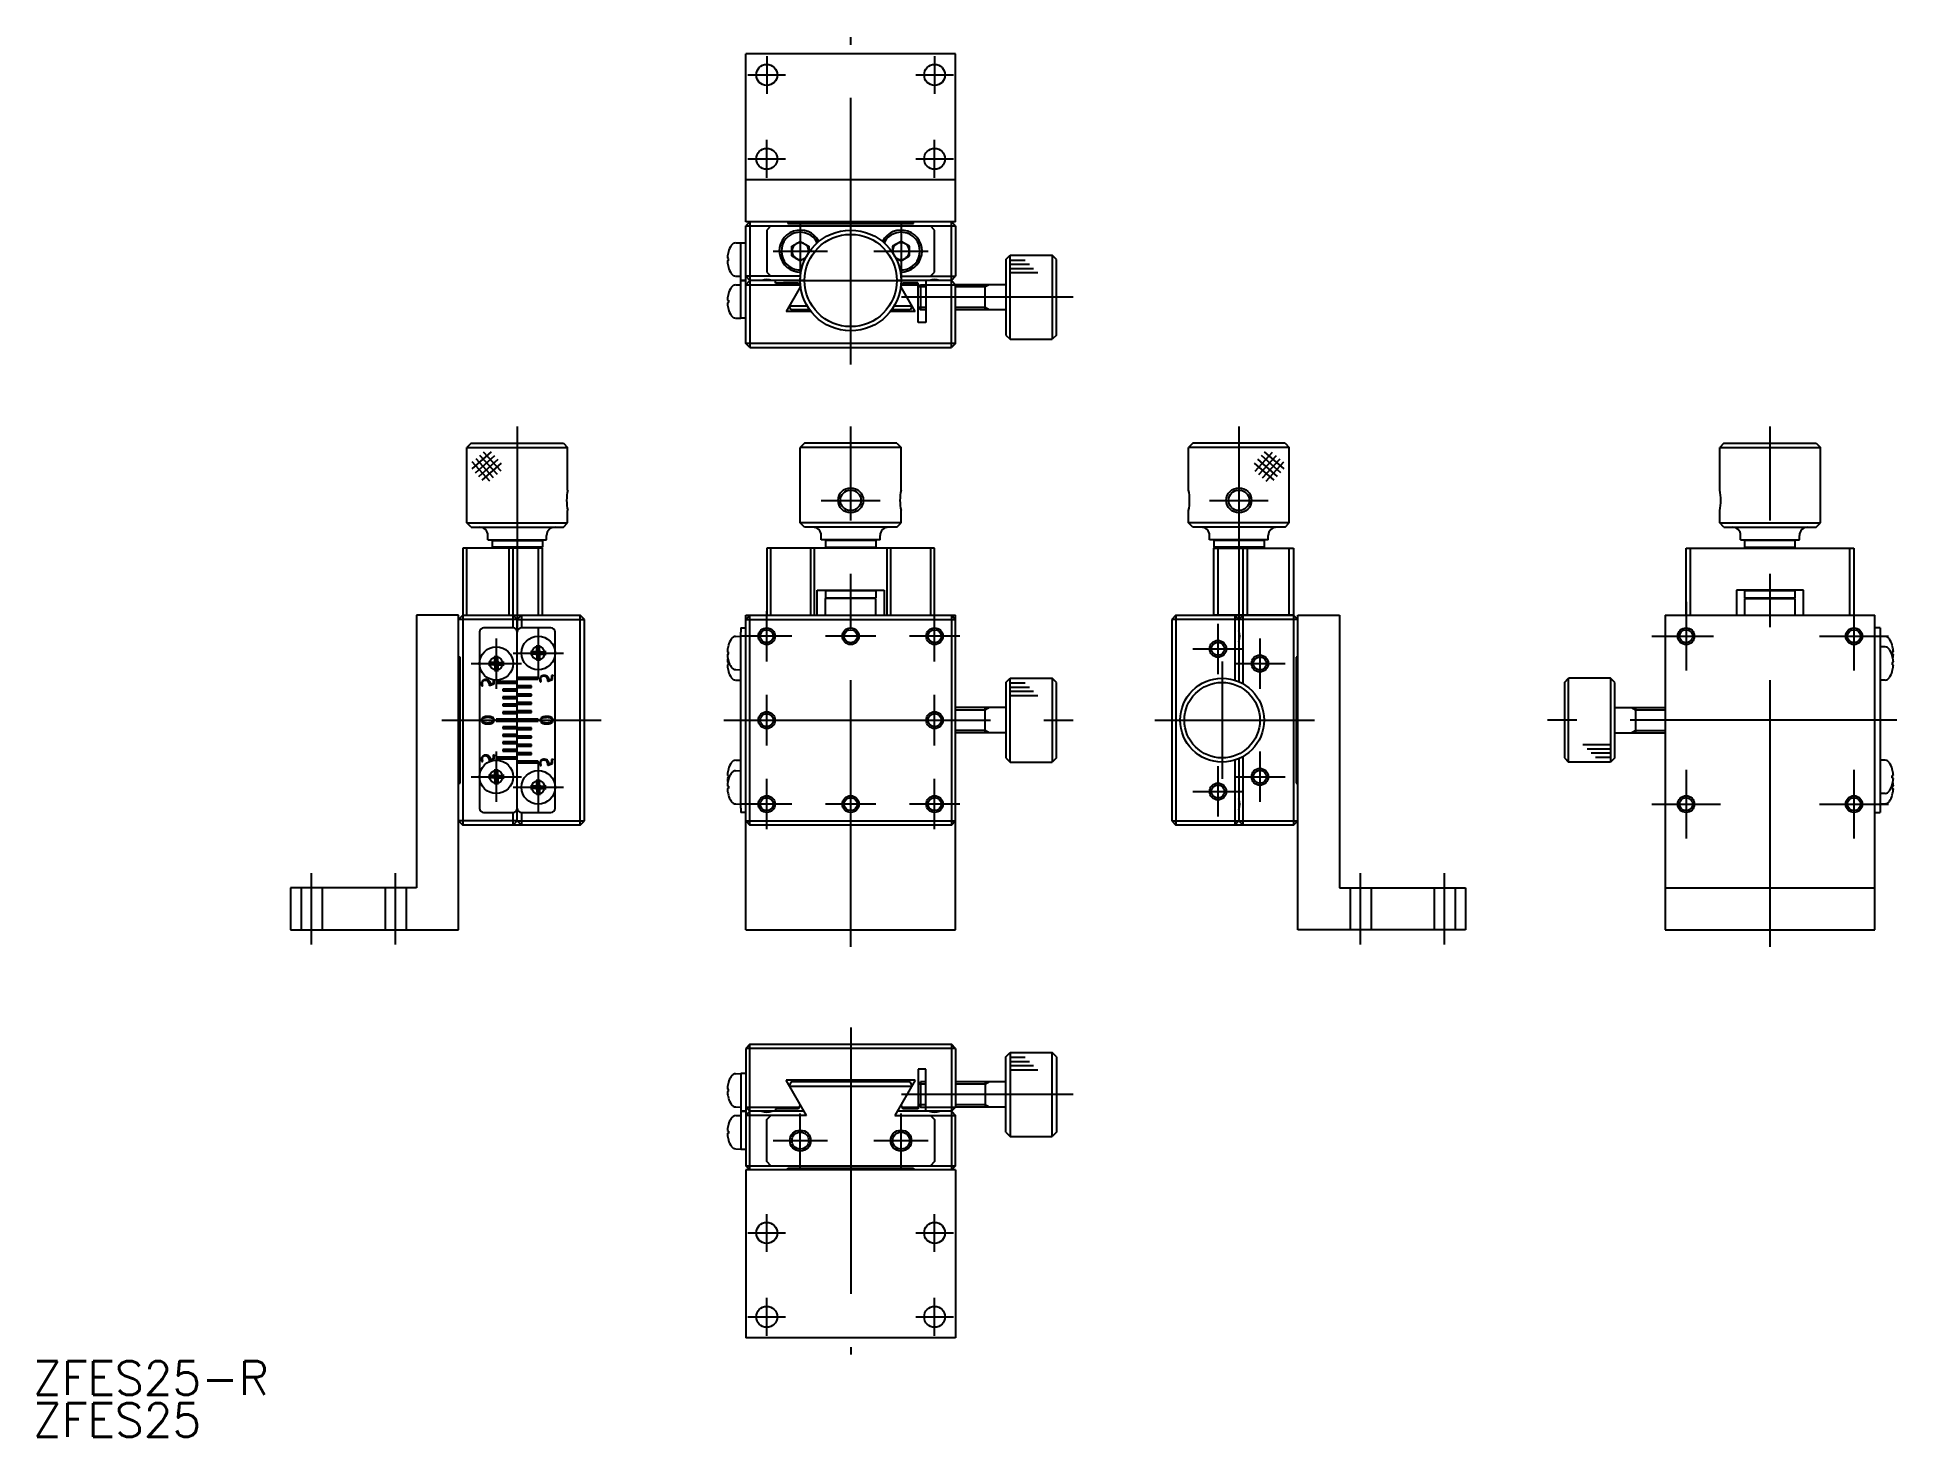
# Model space of a CAD drawing. Extents: x 1 to 222, y 0 to 167.
import ezdxf

# ---------------------------------------------------------------- set-up
doc = ezdxf.new("R2010")
doc.units = 0
doc.linetypes.add('CENTER', pattern=[50.8, 31.75, -6.35, 6.35, -6.35])
doc.linetypes.add('DASHED', pattern=[19.05, 12.7, -6.35])
doc.layers.get('0').update_dxf_attribs({"linetype": 'CONTINUOUS'})
doc.layers.add('CENTER', color=1, linetype='CENTER')
doc.styles.get("Standard").update_dxf_attribs({"font": 'txt.shx', "height": 3, "bigfont": 'bigfont.shx'})

# ---------------------------------------------------------------- blocks, each defined once
blk = doc.blocks.new('*U3')
at = {"color": 7, "linetype": 'CONTINUOUS'}
blk.add_text('ZFES25-R', height=4, dxfattribs=at).set_placement((0, 5))
blk = doc.blocks.new('*U4')
at = {"color": 7, "linetype": 'CONTINUOUS'}
blk.add_text('ZFES25', height=4, dxfattribs=at).set_placement((0, 0))

msp = doc.modelspace()

# ---------------------------------------------------------------- linework, layer by layer
at = {"color": 7, "linetype": 'CONTINUOUS'}
for p, q in [((84.92, 149.81), (84.92, 164.81)), ((109.92, 164.81), (84.92, 164.81)), ((109.92, 149.81), (109.92, 164.81)), ((84.92, 144.81), (84.92, 149.81)), ((109.92, 149.81), (84.92, 149.81)), ((109.92, 144.81), (109.92, 149.81)), ((85.42, 144.81), (84.92, 144.31)), ((109.92, 144.81), (84.92, 144.81)), ((84.92, 144.31), (109.92, 144.31)), ((84.92, 130.31), (84.92, 144.31)), ((85.42, 144.81), (85.42, 129.81)), ((87.92, 144.31), (87.42, 143.81)), ((89.92, 144.81), (89.92, 144.61)), ((89.92, 144.61), (104.92, 144.61)), ((104.92, 144.61), (104.92, 144.81)), ((107.42, 143.81), (106.92, 144.31)), ((109.92, 144.31), (109.42, 144.81)), ((109.42, 129.81), (109.42, 144.81)), ((109.92, 144.31), (109.92, 138.31)), ((83.72, 142.29), (84.32, 142.31)), ((84.32, 142.31), (84.92, 142.31)), ((84.32, 133.31), (84.32, 142.31)), ((87.42, 143.81), (87.42, 138.81)), ((90.42, 141.89), (91.42, 142.46)), ((90.42, 140.73), (90.42, 141.89)), ((91.42, 142.46), (92.42, 141.89)), ((92.42, 141.89), (92.42, 141.13)), ((103.42, 142.46), (102.42, 141.89)), ((102.42, 141.89), (102.42, 141.13)), ((104.42, 141.89), (103.42, 142.46)), ((104.42, 140.73), (104.42, 141.89)), ((107.42, 138.81), (107.42, 143.81)), ((82.86, 140.45), (82.74, 140.47)), ((82.86, 140.17), (82.74, 140.15)), ((82.86, 141.23), (82.86, 141.23)), ((82.86, 140.17), (82.86, 140.45)), ((91.42, 140.15), (90.42, 140.73)), ((92.07, 140.53), (91.42, 140.15)), ((102.77, 140.53), (103.42, 140.15)), ((103.42, 140.15), (104.42, 140.73)), ((115.92, 140.31), (116.42, 140.81)), ((115.92, 140.31), (115.92, 131.31)), ((116.42, 130.81), (116.42, 140.81)), ((116.42, 140.81), (121.42, 140.81)), ((121.42, 140.81), (121.42, 130.81)), ((121.92, 140.31), (121.42, 140.81)), ((121.92, 131.31), (121.92, 140.31)), ((82.86, 139.39), (82.86, 139.39)), ((83.72, 138.33), (84.32, 138.31)), ((84.92, 137.81), (84.32, 137.81)), ((84.32, 137.81), (84.92, 137.81)), ((84.92, 138.31), (85.42, 137.81)), ((91.44, 138.31), (84.92, 138.31)), ((84.92, 137.31), (85.42, 137.81)), ((91.86, 137.81), (85.42, 137.81)), ((88.48, 137.81), (85.42, 137.81)), ((87.42, 138.81), (87.92, 138.31)), ((88.48, 137.51), (88.48, 137.81)), ((91.19, 137.51), (88.48, 137.51)), ((91.19, 137.51), (91.44, 137.08)), ((109.42, 137.81), (102.98, 137.81)), ((103.4, 138.31), (109.92, 138.31)), ((103.4, 137.08), (103.65, 137.51)), ((105.46, 137.51), (103.65, 137.51)), ((105.46, 132.81), (105.46, 137.51)), ((106.36, 137.81), (106.36, 132.81)), ((106.92, 138.31), (107.42, 138.81)), ((109.42, 137.81), (109.92, 138.31)), ((109.42, 137.81), (109.92, 137.31)), ((82.86, 135.45), (82.74, 135.47)), ((82.86, 135.17), (82.74, 135.15)), ((82.86, 136.23), (82.86, 136.23)), ((82.86, 135.45), (82.86, 135.17)), ((83.72, 137.29), (84.32, 137.31)), ((84.92, 137.31), (91.31, 137.31)), ((91.46, 137.11), (89.73, 134.11)), ((105.11, 134.11), (103.38, 137.11)), ((103.53, 137.31), (105.46, 137.31)), ((105.46, 137.04), (105.73, 137.31)), ((105.73, 137.31), (109.92, 137.31)), ((105.73, 137.31), (105.73, 134.31)), ((109.92, 130.31), (109.92, 137.31)), ((115.92, 137.31), (109.92, 137.31)), ((113.46, 134.31), (113.46, 137.31)), ((82.86, 134.39), (82.86, 134.39)), ((83.72, 133.33), (84.32, 133.31)), ((84.92, 133.31), (84.32, 133.31)), ((92.7, 134.11), (89.73, 134.11)), ((90.34, 134.31), (90.09, 134.74)), ((90.13, 134.81), (92.22, 134.81)), ((92.55, 134.31), (90.34, 134.31)), ((105.11, 134.11), (102.14, 134.11)), ((104.5, 134.31), (102.29, 134.31)), ((102.62, 134.81), (104.71, 134.81)), ((104.75, 134.74), (104.5, 134.31)), ((105.46, 134.58), (105.73, 134.31)), ((106.36, 134.31), (105.73, 134.31)), ((115.92, 134.31), (109.92, 134.31)), ((106.36, 132.81), (105.46, 132.81)), ((115.92, 131.31), (116.42, 130.81)), ((116.42, 130.81), (121.42, 130.81)), ((121.92, 131.31), (121.42, 130.81)), ((85.42, 129.81), (84.92, 130.31)), ((109.92, 130.31), (84.92, 130.31)), ((85.42, 129.81), (109.42, 129.81)), ((109.92, 130.31), (109.42, 129.81)), ((52.2, 118.41), (51.7, 117.91)), ((51.7, 117.91), (63.7, 117.91)), ((51.7, 108.91), (51.7, 117.91)), ((52.2, 118.41), (63.2, 118.41)), ((63.2, 118.41), (63.7, 117.91)), ((63.7, 112.84), (63.7, 117.91)), ((91.92, 118.41), (91.42, 117.91)), ((103.42, 117.91), (91.42, 117.91)), ((91.42, 108.91), (91.42, 117.91)), ((102.92, 118.41), (91.92, 118.41)), ((102.92, 118.41), (103.42, 117.91)), ((103.42, 112.84), (103.42, 117.91)), ((138.17, 118.41), (137.67, 117.91)), ((149.67, 117.91), (137.67, 117.91)), ((137.67, 112.84), (137.67, 117.91)), ((149.17, 118.41), (138.17, 118.41)), ((149.17, 118.41), (149.67, 117.91)), ((149.67, 108.91), (149.67, 117.91)), ((201.44, 118.41), (200.94, 117.91)), ((200.94, 117.91), (212.94, 117.91)), ((200.94, 112.84), (200.94, 117.91)), ((201.44, 118.41), (212.44, 118.41)), ((212.44, 118.41), (212.94, 117.91)), ((212.94, 108.91), (212.94, 117.91)), ((51.7, 108.91), (63.7, 108.91)), ((52.2, 108.41), (51.7, 108.91)), ((63.2, 108.41), (63.7, 108.91)), ((63.7, 108.91), (63.7, 110.38)), ((103.42, 108.91), (91.42, 108.91)), ((91.92, 108.41), (91.42, 108.91)), ((102.92, 108.41), (103.42, 108.91)), ((103.42, 108.91), (103.42, 110.38)), ((137.67, 108.91), (137.67, 110.38)), ((149.67, 108.91), (137.67, 108.91)), ((138.17, 108.41), (137.67, 108.91)), ((149.17, 108.41), (149.67, 108.91)), ((200.94, 108.91), (200.94, 110.38)), ((200.94, 108.91), (212.94, 108.91)), ((201.44, 108.41), (200.94, 108.91)), ((212.44, 108.41), (212.94, 108.91)), ((52.2, 108.41), (63.2, 108.41)), ((54.2, 106.91), (54.2, 107.41)), ((54.2, 106.91), (61.2, 106.91)), ((54.8, 106.91), (54.7, 106.81)), ((54.7, 106.81), (60.7, 106.81)), ((54.7, 106.81), (54.7, 106.01)), ((60.6, 106.91), (60.7, 106.81)), ((60.7, 106.81), (60.7, 106.01)), ((61.2, 106.91), (61.2, 107.41)), ((102.92, 108.41), (91.92, 108.41)), ((93.92, 106.91), (93.92, 107.41)), ((100.92, 106.91), (93.92, 106.91)), ((94.52, 106.91), (94.42, 106.81)), ((100.42, 106.81), (94.42, 106.81)), ((94.42, 106.81), (94.42, 106.01)), ((100.32, 106.91), (100.42, 106.81)), ((100.42, 106.81), (100.42, 106.01)), ((100.92, 106.91), (100.92, 107.41)), ((149.17, 108.41), (138.17, 108.41)), ((140.17, 106.91), (140.17, 107.41)), ((147.17, 106.91), (140.17, 106.91)), ((140.77, 106.91), (140.67, 106.81)), ((140.67, 106.81), (140.67, 106.01)), ((146.67, 106.81), (140.67, 106.81)), ((146.57, 106.91), (146.67, 106.81)), ((146.67, 106.81), (146.67, 106.01)), ((147.17, 106.91), (147.17, 107.41)), ((201.44, 108.41), (212.44, 108.41)), ((203.44, 106.91), (203.44, 107.41)), ((203.44, 106.91), (210.44, 106.91)), ((204.04, 106.91), (203.94, 106.81)), ((209.94, 106.81), (203.94, 106.81)), ((203.94, 106.01), (203.94, 106.81)), ((209.84, 106.91), (209.94, 106.81)), ((209.94, 106.01), (209.94, 106.81)), ((210.44, 106.91), (210.44, 107.41)), ((51.2, 105.91), (51.2, 97.91)), ((60.7, 105.91), (51.2, 105.91)), ((51.7, 97.91), (51.7, 105.91)), ((60.7, 106.01), (54.7, 106.01)), ((54.8, 105.91), (54.7, 106.01)), ((56.7, 105.91), (56.7, 97.91)), ((57.2, 97.91), (57.2, 105.91)), ((60.2, 105.91), (60.2, 97.91)), ((60.6, 105.91), (60.7, 106.01)), ((60.7, 97.91), (60.7, 105.91)), ((107.42, 105.91), (87.42, 105.91)), ((87.42, 105.91), (87.42, 97.91)), ((87.92, 97.91), (87.92, 105.91)), ((92.62, 105.91), (92.62, 97.91)), ((93.12, 97.91), (93.12, 105.91)), ((94.42, 106.01), (100.42, 106.01)), ((94.52, 105.91), (94.42, 106.01)), ((100.32, 105.91), (100.42, 106.01)), ((101.72, 105.91), (101.72, 97.91)), ((102.22, 97.91), (102.22, 105.91)), ((106.92, 105.91), (106.92, 97.91)), ((107.42, 97.91), (107.42, 105.91)), ((146.67, 106.01), (140.67, 106.01)), ((140.77, 105.91), (140.67, 106.01)), ((140.67, 97.91), (140.67, 105.91)), ((140.67, 105.91), (150.17, 105.91)), ((141.17, 105.91), (141.17, 97.91)), ((144.17, 97.91), (144.17, 105.91)), ((144.67, 105.91), (144.67, 97.91)), ((146.57, 105.91), (146.67, 106.01)), ((149.67, 97.91), (149.67, 105.91)), ((150.17, 105.91), (150.17, 97.91)), ((196.94, 105.91), (216.94, 105.91)), ((196.94, 97.91), (196.94, 105.91)), ((197.44, 105.91), (197.44, 97.91)), ((203.94, 106.01), (209.94, 106.01)), ((204.04, 105.91), (203.94, 106.01)), ((209.84, 105.91), (209.94, 106.01)), ((216.44, 97.91), (216.44, 105.91)), ((216.94, 105.91), (216.94, 97.91)), ((93.42, 97.91), (93.42, 100.91)), ((93.42, 100.91), (101.42, 100.91)), ((94.52, 100.91), (94.42, 100.81)), ((100.42, 100.81), (94.42, 100.81)), ((94.42, 100.81), (94.42, 100.01)), ((94.42, 100.01), (100.42, 100.01)), ((94.52, 99.91), (94.42, 100.01)), ((100.42, 99.91), (94.42, 99.91)), ((94.42, 97.91), (94.42, 99.91)), ((100.32, 100.91), (100.42, 100.81)), ((100.32, 99.91), (100.42, 100.01)), ((100.42, 100.81), (100.42, 100.01)), ((100.42, 97.91), (100.42, 99.91)), ((101.42, 100.91), (101.42, 97.91)), ((210.94, 100.91), (202.94, 100.91)), ((202.94, 100.91), (202.94, 97.91)), ((204.04, 100.91), (203.94, 100.81)), ((209.94, 100.81), (203.94, 100.81)), ((203.94, 100.01), (203.94, 100.81)), ((203.94, 100.01), (209.94, 100.01)), ((204.04, 99.91), (203.94, 100.01)), ((203.94, 99.91), (209.94, 99.91)), ((203.94, 97.91), (203.94, 99.91)), ((209.84, 100.91), (209.94, 100.81)), ((209.84, 99.91), (209.94, 100.01)), ((209.94, 100.01), (209.94, 100.81)), ((209.94, 97.91), (209.94, 99.91)), ((210.94, 97.91), (210.94, 100.91)), ((50.7, 97.91), (45.7, 97.91)), ((45.7, 97.91), (45.7, 65.41)), ((51.2, 97.91), (50.7, 97.41)), ((50.7, 60.41), (50.7, 97.91)), ((51.2, 97.91), (65.2, 97.91)), ((51.2, 97.91), (51.2, 72.91)), ((57.7, 97.41), (57.2, 97.91)), ((57.2, 96.41), (57.2, 97.91)), ((58.2, 97.91), (57.7, 97.41)), ((58.2, 97.91), (58.2, 96.41)), ((65.2, 72.91), (65.2, 97.91)), ((65.7, 97.41), (65.2, 97.91)), ((84.92, 60.41), (84.92, 97.91)), ((84.92, 97.91), (109.92, 97.91)), ((85.42, 97.91), (84.92, 97.41)), ((85.42, 72.91), (85.42, 97.91)), ((109.42, 97.91), (109.42, 72.91)), ((109.92, 97.41), (109.42, 97.91)), ((109.92, 60.41), (109.92, 97.91)), ((136.17, 97.91), (135.67, 97.41)), ((136.17, 97.91), (143.17, 97.91)), ((136.17, 97.91), (136.17, 72.91)), ((150.17, 97.91), (140.67, 97.91)), ((143.67, 97.41), (143.17, 97.91)), ((143.17, 97.91), (143.17, 90.18)), ((143.17, 97.91), (150.17, 97.91)), ((144.17, 97.91), (143.67, 97.41)), ((144.17, 89.74), (144.17, 97.91)), ((150.67, 97.41), (150.17, 97.91)), ((150.17, 97.91), (150.17, 72.91)), ((150.67, 97.91), (155.67, 97.91)), ((150.67, 60.41), (150.67, 97.91)), ((155.67, 97.91), (155.67, 65.41)), ((194.44, 97.91), (219.44, 97.91)), ((194.44, 97.91), (194.44, 60.41)), ((219.44, 60.41), (219.44, 97.91)), ((57.7, 97.41), (50.7, 97.41)), ((53.2, 95.91), (53.2, 74.91)), ((57.2, 96.41), (53.7, 96.41)), ((57.7, 73.41), (57.7, 97.41)), ((57.7, 97.41), (65.7, 97.41)), ((61.7, 96.41), (58.2, 96.41)), ((62.2, 74.91), (62.2, 95.91)), ((65.7, 73.41), (65.7, 97.41)), ((83.72, 95.39), (84.32, 95.41)), ((84.32, 96.41), (84.32, 95.91)), ((84.32, 96.41), (84.92, 96.41)), ((84.32, 74.91), (84.32, 95.91)), ((84.92, 97.41), (109.92, 97.41)), ((135.67, 97.41), (135.67, 73.41)), ((150.67, 97.41), (135.67, 97.41)), ((143.67, 97.41), (143.67, 89.99)), ((220.04, 96.41), (219.44, 96.41)), ((220.04, 96.41), (220.04, 74.41)), ((220.64, 95.39), (220.04, 95.41)), ((55.04, 92.45), (55.07, 93.09)), ((55.07, 93.09), (55.07, 93.07)), ((55.07, 93.07), (55.07, 93.06)), ((55.07, 93.06), (55.07, 93.05)), ((55.07, 93.05), (55.07, 93.05)), ((55.07, 93.05), (55.07, 93.04)), ((55.07, 93.04), (55.07, 93.03)), ((55.34, 93.07), (55.34, 93.09)), ((55.37, 92.45), (55.34, 93.09)), ((55.34, 93.06), (55.34, 93.07)), ((55.34, 93.05), (55.34, 93.06)), ((55.34, 93.04), (55.34, 93.05)), ((55.34, 93.05), (55.34, 93.05)), ((55.34, 93.03), (55.34, 93.04)), ((59.91, 93.57), (59.28, 93.55)), ((59.29, 93.55), (59.28, 93.55)), ((59.28, 93.27), (59.29, 93.27)), ((59.91, 93.25), (59.28, 93.27)), ((59.3, 93.55), (59.29, 93.55)), ((59.29, 93.27), (59.3, 93.27)), ((59.31, 93.55), (59.3, 93.55)), ((59.3, 93.27), (59.31, 93.27)), ((59.32, 93.55), (59.31, 93.55)), ((59.31, 93.55), (59.31, 93.55)), ((59.31, 93.27), (59.31, 93.27)), ((59.31, 93.27), (59.32, 93.27)), ((59.33, 93.55), (59.32, 93.55)), ((59.32, 93.27), (59.33, 93.27)), ((59.34, 93.55), (59.33, 93.55)), ((59.33, 93.55), (59.33, 93.55)), ((59.33, 93.27), (59.33, 93.27)), ((59.33, 93.27), (59.34, 93.27)), ((59.35, 93.55), (59.34, 93.55)), ((59.34, 93.55), (59.34, 93.55)), ((59.34, 93.55), (59.34, 93.55)), ((59.34, 93.27), (59.34, 93.27)), ((59.34, 93.27), (59.34, 93.27)), ((59.34, 93.27), (59.35, 93.27)), ((59.35, 93.55), (59.73, 93.49)), ((59.35, 93.55), (59.35, 93.55)), ((59.73, 93.33), (59.35, 93.27)), ((59.35, 93.27), (59.35, 93.27)), ((59.73, 93.49), (59.92, 93.48)), ((59.92, 93.34), (59.73, 93.33)), ((59.91, 93.57), (59.93, 93.57)), ((59.93, 93.25), (59.91, 93.25)), ((59.93, 93.57), (59.94, 93.57)), ((59.94, 93.24), (59.93, 93.25)), ((59.94, 93.57), (59.95, 93.58)), ((59.95, 93.24), (59.94, 93.24)), ((59.95, 93.58), (59.96, 93.58)), ((59.96, 93.24), (59.95, 93.24)), ((59.96, 93.58), (59.97, 93.59)), ((59.97, 93.23), (59.96, 93.24)), ((59.97, 93.59), (59.98, 93.59)), ((59.98, 93.22), (59.97, 93.23)), ((59.98, 93.59), (59.99, 93.6)), ((59.99, 93.22), (59.98, 93.22)), ((59.99, 93.6), (60, 93.61)), ((60, 93.21), (59.99, 93.22)), ((60, 93.61), (60.01, 93.62)), ((60.01, 93.2), (60, 93.21)), ((60.01, 93.62), (60.02, 93.63)), ((60.02, 93.19), (60.01, 93.2)), ((60.02, 93.63), (60.03, 93.64)), ((60.03, 93.18), (60.02, 93.19)), ((60.03, 93.65), (60.04, 93.66)), ((60.03, 93.64), (60.03, 93.65)), ((60.03, 93.17), (60.03, 93.18)), ((60.04, 93.16), (60.03, 93.17)), ((60.04, 93.7), (60.07, 94.34)), ((60.04, 93.69), (60.04, 93.7)), ((60.04, 93.67), (60.04, 93.69)), ((60.04, 93.66), (60.04, 93.67)), ((60.04, 93.14), (60.04, 93.16)), ((60.04, 93.13), (60.04, 93.14)), ((60.04, 93.12), (60.04, 93.13)), ((60.04, 93.12), (60.07, 92.48)), ((60.07, 94.34), (60.07, 94.32)), ((60.07, 94.32), (60.07, 94.31)), ((60.07, 94.31), (60.07, 94.3)), ((60.07, 94.3), (60.07, 94.3)), ((60.07, 94.3), (60.07, 94.29)), ((60.07, 94.29), (60.07, 94.28)), ((60.07, 94.28), (60.07, 94.28)), ((60.07, 94.28), (60.07, 94.28)), ((60.07, 94.28), (60.07, 94.27)), ((60.07, 94.27), (60.07, 94.27)), ((60.07, 94.27), (60.07, 94.27)), ((60.07, 94.27), (60.07, 94.26)), ((60.13, 93.88), (60.07, 94.26)), ((60.13, 93.7), (60.13, 93.88)), ((60.13, 92.94), (60.13, 93.12)), ((60.34, 94.26), (60.28, 93.88)), ((60.28, 93.88), (60.28, 93.7)), ((60.28, 93.12), (60.28, 92.94)), ((60.34, 94.32), (60.34, 94.34)), ((60.37, 93.7), (60.34, 94.34)), ((60.34, 94.31), (60.34, 94.32)), ((60.34, 94.3), (60.34, 94.31)), ((60.34, 94.29), (60.34, 94.3)), ((60.34, 94.3), (60.34, 94.3)), ((60.34, 94.28), (60.34, 94.29)), ((60.34, 94.27), (60.34, 94.28)), ((60.34, 94.28), (60.34, 94.28)), ((60.34, 94.28), (60.34, 94.28)), ((60.34, 94.26), (60.34, 94.27)), ((60.34, 94.27), (60.34, 94.27)), ((60.34, 94.27), (60.34, 94.27)), ((60.37, 93.12), (60.34, 92.48)), ((60.37, 93.7), (60.37, 93.69)), ((60.37, 93.69), (60.37, 93.67)), ((60.37, 93.67), (60.37, 93.66)), ((60.37, 93.66), (60.38, 93.65)), ((60.38, 93.17), (60.37, 93.16)), ((60.37, 93.16), (60.37, 93.14)), ((60.37, 93.14), (60.37, 93.13)), ((60.37, 93.13), (60.37, 93.12)), ((60.38, 93.65), (60.38, 93.64)), ((60.38, 93.64), (60.39, 93.63)), ((60.39, 93.19), (60.38, 93.18)), ((60.38, 93.18), (60.38, 93.17)), ((60.39, 93.63), (60.4, 93.62)), ((60.4, 93.2), (60.39, 93.19)), ((60.4, 93.62), (60.4, 93.61)), ((60.4, 93.61), (60.41, 93.6)), ((60.41, 93.22), (60.4, 93.21)), ((60.4, 93.21), (60.4, 93.2)), ((60.41, 93.6), (60.42, 93.59)), ((60.42, 93.22), (60.41, 93.22)), ((60.42, 93.59), (60.43, 93.59)), ((60.43, 93.23), (60.42, 93.22)), ((60.43, 93.59), (60.45, 93.58)), ((60.45, 93.24), (60.43, 93.23)), ((60.45, 93.58), (60.46, 93.58)), ((60.46, 93.24), (60.45, 93.24)), ((60.46, 93.58), (60.47, 93.57)), ((60.47, 93.24), (60.46, 93.24)), ((60.47, 93.57), (60.48, 93.57)), ((60.48, 93.25), (60.47, 93.24)), ((60.48, 93.57), (60.49, 93.57)), ((60.49, 93.25), (60.48, 93.25)), ((60.49, 93.57), (61.13, 93.55)), ((60.49, 93.48), (60.68, 93.49)), ((60.68, 93.33), (60.49, 93.34)), ((60.49, 93.25), (61.13, 93.27)), ((60.68, 93.49), (61.06, 93.55)), ((61.06, 93.27), (60.68, 93.33)), ((61.07, 93.55), (61.06, 93.55)), ((61.06, 93.55), (61.06, 93.55)), ((61.06, 93.55), (61.06, 93.55)), ((61.06, 93.27), (61.06, 93.27)), ((61.06, 93.27), (61.06, 93.27)), ((61.06, 93.27), (61.07, 93.27)), ((61.08, 93.55), (61.07, 93.55)), ((61.07, 93.55), (61.07, 93.55)), ((61.07, 93.55), (61.07, 93.55)), ((61.07, 93.27), (61.07, 93.27)), ((61.07, 93.27), (61.07, 93.27)), ((61.07, 93.27), (61.08, 93.27)), ((61.09, 93.55), (61.08, 93.55)), ((61.08, 93.27), (61.09, 93.27)), ((61.1, 93.55), (61.09, 93.55)), ((61.09, 93.55), (61.09, 93.55)), ((61.09, 93.27), (61.09, 93.27)), ((61.09, 93.27), (61.1, 93.27)), ((61.11, 93.55), (61.1, 93.55)), ((61.1, 93.27), (61.11, 93.27)), ((61.12, 93.55), (61.11, 93.55)), ((61.11, 93.27), (61.12, 93.27)), ((61.13, 93.55), (61.12, 93.55)), ((61.12, 93.27), (61.13, 93.27)), ((82.86, 93.55), (82.74, 93.57)), ((82.86, 93.27), (82.74, 93.25)), ((82.86, 94.33), (82.86, 94.33)), ((82.86, 93.27), (82.86, 93.55)), ((220.64, 94.14), (220.04, 94.16)), ((221.5, 94.33), (221.5, 94.33)), ((221.5, 93.55), (221.62, 93.57)), ((221.5, 93.55), (221.5, 93.27)), ((221.5, 93.27), (221.62, 93.25)), ((221.5, 93.08), (221.5, 93.08)), ((50.9, 92.91), (50.7, 92.91)), ((50.9, 77.91), (50.9, 92.91)), ((54.91, 92.32), (54.28, 92.3)), ((54.29, 92.3), (54.28, 92.3)), ((54.28, 92.02), (54.29, 92.02)), ((54.91, 92), (54.28, 92.02)), ((54.3, 92.3), (54.29, 92.3)), ((54.29, 92.02), (54.3, 92.02)), ((54.31, 92.3), (54.3, 92.3)), ((54.3, 92.02), (54.31, 92.02)), ((54.32, 92.3), (54.31, 92.3)), ((54.31, 92.3), (54.31, 92.3)), ((54.31, 92.02), (54.31, 92.02)), ((54.31, 92.02), (54.32, 92.02)), ((54.33, 92.3), (54.32, 92.3)), ((54.32, 92.02), (54.33, 92.02)), ((54.34, 92.3), (54.33, 92.3)), ((54.33, 92.3), (54.33, 92.3)), ((54.33, 92.02), (54.33, 92.02)), ((54.33, 92.02), (54.34, 92.02)), ((54.35, 92.3), (54.34, 92.3)), ((54.34, 92.3), (54.34, 92.3)), ((54.34, 92.3), (54.34, 92.3)), ((54.34, 92.02), (54.34, 92.02)), ((54.34, 92.02), (54.34, 92.02)), ((54.34, 92.02), (54.35, 92.02)), ((54.35, 92.3), (54.73, 92.24)), ((54.35, 92.3), (54.35, 92.3)), ((54.73, 92.08), (54.35, 92.02)), ((54.35, 92.02), (54.35, 92.02)), ((54.73, 92.24), (54.92, 92.23)), ((54.92, 92.09), (54.73, 92.08)), ((54.91, 92.32), (54.93, 92.32)), ((54.93, 92), (54.91, 92)), ((54.93, 92.32), (54.94, 92.32)), ((54.94, 91.99), (54.93, 92)), ((54.94, 92.32), (54.95, 92.33)), ((54.95, 91.99), (54.94, 91.99)), ((54.95, 92.33), (54.96, 92.33)), ((54.96, 91.99), (54.95, 91.99)), ((54.96, 92.33), (54.97, 92.34)), ((54.97, 91.98), (54.96, 91.99)), ((54.97, 92.34), (54.98, 92.34)), ((54.98, 91.97), (54.97, 91.98)), ((54.98, 92.34), (54.99, 92.35)), ((54.99, 91.97), (54.98, 91.97)), ((54.99, 92.35), (55, 92.36)), ((55, 91.96), (54.99, 91.97)), ((55, 92.36), (55.01, 92.37)), ((55.01, 91.95), (55, 91.96)), ((55.01, 92.37), (55.02, 92.38)), ((55.02, 91.94), (55.01, 91.95)), ((55.02, 92.38), (55.03, 92.39)), ((55.03, 91.93), (55.02, 91.94)), ((55.03, 92.4), (55.04, 92.41)), ((55.03, 92.39), (55.03, 92.4)), ((55.03, 91.92), (55.03, 91.93)), ((55.04, 91.91), (55.03, 91.92)), ((55.04, 92.44), (55.04, 92.45)), ((55.04, 92.42), (55.04, 92.44)), ((55.04, 92.41), (55.04, 92.42)), ((55.04, 91.89), (55.04, 91.91)), ((55.04, 91.88), (55.04, 91.89)), ((55.04, 91.87), (55.04, 91.88)), ((55.04, 91.87), (55.07, 91.23)), ((55.07, 93.03), (55.07, 93.03)), ((55.07, 93.03), (55.07, 93.03)), ((55.07, 93.03), (55.07, 93.02)), ((55.07, 93.02), (55.07, 93.02)), ((55.07, 93.02), (55.07, 93.02)), ((55.07, 93.02), (55.07, 93.01)), ((55.13, 92.63), (55.07, 93.01)), ((55.07, 91.31), (55.13, 91.69)), ((55.07, 91.31), (55.07, 91.3)), ((55.07, 91.3), (55.07, 91.3)), ((55.07, 91.3), (55.07, 91.3)), ((55.07, 91.3), (55.07, 91.29)), ((55.07, 91.29), (55.07, 91.29)), ((55.07, 91.29), (55.07, 91.28)), ((55.07, 91.28), (55.07, 91.27)), ((55.07, 91.27), (55.07, 91.27)), ((55.07, 91.27), (55.07, 91.26)), ((55.07, 91.26), (55.07, 91.25)), ((55.07, 91.25), (55.07, 91.24)), ((55.07, 91.24), (55.07, 91.23)), ((55.13, 92.45), (55.13, 92.63)), ((55.13, 91.69), (55.13, 91.87)), ((55.34, 93.01), (55.28, 92.63)), ((55.28, 92.63), (55.28, 92.45)), ((55.28, 91.87), (55.28, 91.69)), ((55.28, 91.69), (55.34, 91.31)), ((55.34, 93.02), (55.34, 93.03)), ((55.34, 93.03), (55.34, 93.03)), ((55.34, 93.03), (55.34, 93.03)), ((55.34, 93.01), (55.34, 93.02)), ((55.34, 93.02), (55.34, 93.02)), ((55.34, 93.02), (55.34, 93.02)), ((55.37, 91.87), (55.34, 91.23)), ((55.34, 91.3), (55.34, 91.31)), ((55.34, 91.29), (55.34, 91.3)), ((55.34, 91.3), (55.34, 91.3)), ((55.34, 91.3), (55.34, 91.3)), ((55.34, 91.28), (55.34, 91.29)), ((55.34, 91.29), (55.34, 91.29)), ((55.34, 91.27), (55.34, 91.28)), ((55.34, 91.26), (55.34, 91.27)), ((55.34, 91.27), (55.34, 91.27)), ((55.34, 91.25), (55.34, 91.26)), ((55.34, 91.24), (55.34, 91.25)), ((55.34, 91.23), (55.34, 91.24)), ((55.37, 92.45), (55.37, 92.44)), ((55.37, 92.44), (55.37, 92.42)), ((55.37, 92.42), (55.37, 92.41)), ((55.37, 92.41), (55.38, 92.4)), ((55.38, 91.92), (55.37, 91.91)), ((55.37, 91.91), (55.37, 91.89)), ((55.37, 91.89), (55.37, 91.88)), ((55.37, 91.88), (55.37, 91.87)), ((55.38, 92.4), (55.38, 92.39)), ((55.38, 92.39), (55.39, 92.38)), ((55.39, 91.94), (55.38, 91.93)), ((55.38, 91.93), (55.38, 91.92)), ((55.39, 92.38), (55.4, 92.37)), ((55.4, 91.95), (55.39, 91.94)), ((55.4, 92.37), (55.4, 92.36)), ((55.4, 92.36), (55.41, 92.35)), ((55.41, 91.97), (55.4, 91.96)), ((55.4, 91.96), (55.4, 91.95)), ((55.41, 92.35), (55.42, 92.34)), ((55.42, 91.97), (55.41, 91.97)), ((55.42, 92.34), (55.43, 92.34)), ((55.43, 91.98), (55.42, 91.97)), ((55.43, 92.34), (55.45, 92.33)), ((55.45, 91.99), (55.43, 91.98)), ((55.45, 92.33), (55.46, 92.33)), ((55.46, 91.99), (55.45, 91.99)), ((55.46, 92.33), (55.47, 92.32)), ((55.47, 91.99), (55.46, 91.99)), ((55.47, 92.32), (55.48, 92.32)), ((55.48, 92), (55.47, 91.99)), ((55.48, 92.32), (55.49, 92.32)), ((55.49, 92), (55.48, 92)), ((55.49, 92.32), (56.13, 92.3)), ((55.49, 92.23), (55.68, 92.24)), ((55.68, 92.08), (55.49, 92.09)), ((55.49, 92), (56.13, 92.02)), ((55.68, 92.24), (56.06, 92.3)), ((56.06, 92.02), (55.68, 92.08)), ((56.07, 92.3), (56.06, 92.3)), ((56.06, 92.3), (56.06, 92.3)), ((56.06, 92.3), (56.06, 92.3)), ((56.06, 92.02), (56.06, 92.02)), ((56.06, 92.02), (56.06, 92.02)), ((56.06, 92.02), (56.07, 92.02)), ((56.08, 92.3), (56.07, 92.3)), ((56.07, 92.3), (56.07, 92.3)), ((56.07, 92.3), (56.07, 92.3)), ((56.07, 92.02), (56.07, 92.02)), ((56.07, 92.02), (56.07, 92.02)), ((56.07, 92.02), (56.08, 92.02)), ((56.09, 92.3), (56.08, 92.3)), ((56.08, 92.02), (56.09, 92.02)), ((56.1, 92.3), (56.09, 92.3)), ((56.09, 92.3), (56.09, 92.3)), ((56.09, 92.02), (56.09, 92.02)), ((56.09, 92.02), (56.1, 92.02)), ((56.11, 92.3), (56.1, 92.3)), ((56.1, 92.02), (56.11, 92.02)), ((56.12, 92.3), (56.11, 92.3)), ((56.11, 92.02), (56.12, 92.02)), ((56.13, 92.3), (56.12, 92.3)), ((56.12, 92.02), (56.13, 92.02)), ((60.07, 92.56), (60.13, 92.94)), ((60.07, 92.56), (60.07, 92.55)), ((60.07, 92.55), (60.07, 92.55)), ((60.07, 92.55), (60.07, 92.55)), ((60.07, 92.55), (60.07, 92.54)), ((60.07, 92.54), (60.07, 92.54)), ((60.07, 92.54), (60.07, 92.53)), ((60.07, 92.53), (60.07, 92.52)), ((60.07, 92.52), (60.07, 92.52)), ((60.07, 92.52), (60.07, 92.51)), ((60.07, 92.51), (60.07, 92.5)), ((60.07, 92.5), (60.07, 92.49)), ((60.07, 92.49), (60.07, 92.48)), ((60.28, 92.94), (60.34, 92.56)), ((60.34, 92.55), (60.34, 92.56)), ((60.34, 92.54), (60.34, 92.55)), ((60.34, 92.55), (60.34, 92.55)), ((60.34, 92.55), (60.34, 92.55)), ((60.34, 92.53), (60.34, 92.54)), ((60.34, 92.54), (60.34, 92.54)), ((60.34, 92.52), (60.34, 92.53)), ((60.34, 92.51), (60.34, 92.52)), ((60.34, 92.52), (60.34, 92.52)), ((60.34, 92.5), (60.34, 92.51)), ((60.34, 92.49), (60.34, 92.5)), ((60.34, 92.48), (60.34, 92.49)), ((82.86, 92.3), (82.74, 92.32)), ((82.86, 92.02), (82.74, 92)), ((82.86, 92.49), (82.86, 92.49)), ((82.86, 92.02), (82.86, 92.3)), ((82.86, 91.24), (82.86, 91.24)), ((83.72, 91.43), (84.32, 91.41)), ((150.47, 92.91), (150.47, 77.91)), ((150.67, 92.91), (150.47, 92.91)), ((221.5, 92.3), (221.62, 92.32)), ((221.5, 92.3), (221.5, 92.02)), ((221.5, 92.02), (221.62, 92)), ((221.5, 91.24), (221.5, 91.24)), ((54.41, 89.55), (54.95, 89.76)), ((54.83, 89.8), (54.57, 89.69)), ((54.83, 90.18), (54.83, 89.8)), ((54.95, 89.76), (54.95, 90.13)), ((57.7, 90.01), (55.2, 90.01)), ((55.2, 90.01), (55.2, 89.81)), ((55.2, 89.81), (57.7, 89.81)), ((57.7, 89.11), (56, 89.11)), ((56, 89.11), (56, 88.91)), ((56, 88.91), (57.7, 88.91)), ((60.2, 90.51), (57.7, 90.51)), ((57.7, 90.31), (60.2, 90.31)), ((59.4, 89.51), (57.7, 89.51)), ((57.7, 89.31), (59.4, 89.31)), ((59.4, 89.31), (59.4, 89.51)), ((60.2, 90.31), (60.2, 90.51)), ((61.37, 90.05), (61.91, 90.26)), ((61.79, 90.3), (61.53, 90.19)), ((61.79, 90.68), (61.79, 90.3)), ((61.97, 90.78), (61.8, 90.71)), ((61.91, 90.26), (61.91, 90.63)), ((61.96, 90.73), (61.97, 90.78)), ((83.72, 90.18), (84.32, 90.16)), ((115.92, 89.91), (116.42, 90.41)), ((115.92, 89.91), (115.92, 80.91)), ((116.42, 80.41), (116.42, 90.41)), ((116.42, 90.41), (121.42, 90.41)), ((121.42, 90.41), (121.42, 80.41)), ((121.92, 89.91), (121.42, 90.41)), ((121.92, 80.91), (121.92, 89.91)), ((182.44, 89.91), (182.94, 90.41)), ((182.44, 89.91), (182.44, 80.91)), ((182.94, 80.41), (182.94, 90.41)), ((187.94, 90.41), (182.94, 90.41)), ((187.94, 90.41), (187.94, 80.41)), ((188.44, 89.91), (187.94, 90.41)), ((188.44, 80.91), (188.44, 89.91)), ((220.64, 90.18), (220.04, 90.16)), ((57.7, 88.21), (56, 88.21)), ((56, 88.21), (56, 88.01)), ((56, 88.01), (57.7, 88.01)), ((57.7, 87.31), (56, 87.31)), ((56, 87.31), (56, 87.11)), ((56, 87.11), (57.7, 87.11)), ((57.7, 86.41), (56, 86.41)), ((56, 86.41), (56, 86.21)), ((59.4, 88.51), (57.7, 88.51)), ((57.7, 88.31), (59.4, 88.31)), ((59.4, 87.51), (57.7, 87.51)), ((57.7, 87.31), (59.4, 87.31)), ((59.4, 86.51), (57.7, 86.51)), ((59.4, 88.31), (59.4, 88.51)), ((59.4, 87.31), (59.4, 87.51)), ((59.4, 86.31), (59.4, 86.51)), ((115.92, 86.91), (109.92, 86.91)), ((113.46, 83.91), (113.46, 86.91)), ((188.44, 86.91), (194.44, 86.91)), ((190.9, 86.91), (190.9, 83.91)), ((57.7, 85.51), (55.2, 85.51)), ((55.2, 85.51), (55.2, 85.31)), ((55.2, 85.31), (57.7, 85.31)), ((56, 86.21), (57.7, 86.21)), ((57.7, 84.61), (56, 84.61)), ((56, 84.61), (56, 84.41)), ((56, 84.41), (57.7, 84.41)), ((57.7, 86.31), (59.4, 86.31)), ((60.2, 85.51), (57.7, 85.51)), ((57.7, 85.31), (60.2, 85.31)), ((59.4, 84.51), (57.7, 84.51)), ((57.7, 84.31), (59.4, 84.31)), ((59.4, 84.31), (59.4, 84.51)), ((60.2, 85.31), (60.2, 85.51)), ((57.7, 83.71), (56, 83.71)), ((56, 83.71), (56, 83.51)), ((56, 83.51), (57.7, 83.51)), ((57.7, 82.81), (56, 82.81)), ((56, 82.81), (56, 82.61)), ((56, 82.61), (57.7, 82.61)), ((59.4, 83.51), (57.7, 83.51)), ((57.7, 83.31), (59.4, 83.31)), ((59.4, 82.51), (57.7, 82.51)), ((57.7, 82.31), (59.4, 82.31)), ((59.4, 83.31), (59.4, 83.51)), ((59.4, 82.31), (59.4, 82.51)), ((115.92, 83.91), (109.92, 83.91)), ((188.44, 83.91), (194.44, 83.91)), ((54.41, 80.55), (54.95, 80.76)), ((54.83, 80.8), (54.57, 80.69)), ((54.83, 81.18), (54.83, 80.8)), ((55, 81.28), (54.84, 81.21)), ((54.95, 80.76), (54.95, 81.13)), ((55, 81.23), (55, 81.28)), ((57.7, 81.01), (55.2, 81.01)), ((55.2, 81.01), (55.2, 80.81)), ((55.2, 80.81), (57.7, 80.81)), ((57.7, 81.91), (56, 81.91)), ((56, 81.91), (56, 81.71)), ((56, 81.71), (57.7, 81.71)), ((59.4, 81.51), (57.7, 81.51)), ((57.7, 81.31), (59.4, 81.31)), ((60.2, 80.51), (57.7, 80.51)), ((57.7, 80.31), (60.2, 80.31)), ((59.4, 81.31), (59.4, 81.51)), ((60.2, 80.31), (60.2, 80.51)), ((61.37, 80.05), (61.91, 80.26)), ((61.79, 80.3), (61.53, 80.19)), ((61.79, 80.68), (61.79, 80.3)), ((61.97, 80.78), (61.8, 80.71)), ((61.91, 80.26), (61.91, 80.63)), ((61.96, 80.73), (61.97, 80.78)), ((83.72, 80.64), (84.32, 80.66)), ((115.92, 80.91), (116.42, 80.41)), ((116.42, 80.41), (121.42, 80.41)), ((121.92, 80.91), (121.42, 80.41)), ((143.17, 80.64), (143.17, 72.91)), ((143.67, 80.83), (143.67, 73.41)), ((144.17, 72.91), (144.17, 81.08)), ((182.44, 80.91), (182.94, 80.41)), ((187.94, 80.41), (182.94, 80.41)), ((188.44, 80.91), (187.94, 80.41)), ((220.64, 80.64), (220.04, 80.66)), ((50.7, 77.91), (50.9, 77.91)), ((54.91, 78.82), (54.28, 78.8)), ((54.29, 78.8), (54.28, 78.8)), ((54.28, 78.52), (54.29, 78.52)), ((54.91, 78.5), (54.28, 78.52)), ((54.3, 78.8), (54.29, 78.8)), ((54.29, 78.52), (54.3, 78.52)), ((54.31, 78.8), (54.3, 78.8)), ((54.3, 78.52), (54.31, 78.52)), ((54.32, 78.8), (54.31, 78.8)), ((54.31, 78.8), (54.31, 78.8)), ((54.31, 78.52), (54.31, 78.52)), ((54.31, 78.52), (54.32, 78.52)), ((54.33, 78.8), (54.32, 78.8)), ((54.32, 78.52), (54.33, 78.52)), ((54.34, 78.8), (54.33, 78.8)), ((54.33, 78.8), (54.33, 78.8)), ((54.33, 78.52), (54.33, 78.52)), ((54.33, 78.52), (54.34, 78.52)), ((54.35, 78.8), (54.34, 78.8)), ((54.34, 78.8), (54.34, 78.8)), ((54.34, 78.8), (54.34, 78.8)), ((54.34, 78.52), (54.34, 78.52)), ((54.34, 78.52), (54.34, 78.52)), ((54.34, 78.52), (54.35, 78.52)), ((54.35, 78.8), (54.73, 78.74)), ((54.35, 78.8), (54.35, 78.8)), ((54.73, 78.58), (54.35, 78.52)), ((54.35, 78.52), (54.35, 78.52)), ((54.73, 78.74), (54.92, 78.73)), ((54.92, 78.59), (54.73, 78.58)), ((54.91, 78.82), (54.93, 78.82)), ((54.93, 78.5), (54.91, 78.5)), ((54.93, 78.82), (54.94, 78.82)), ((54.94, 78.49), (54.93, 78.5)), ((54.94, 78.82), (54.95, 78.83)), ((54.95, 78.49), (54.94, 78.49)), ((54.95, 78.83), (54.96, 78.83)), ((54.96, 78.49), (54.95, 78.49)), ((54.96, 78.83), (54.97, 78.84)), ((54.97, 78.48), (54.96, 78.49)), ((54.97, 78.84), (54.98, 78.84)), ((54.98, 78.47), (54.97, 78.48)), ((54.98, 78.84), (54.99, 78.85)), ((54.99, 78.47), (54.98, 78.47)), ((54.99, 78.85), (55, 78.86)), ((55, 78.46), (54.99, 78.47)), ((55, 78.86), (55.01, 78.87)), ((55.01, 78.45), (55, 78.46)), ((55.01, 78.87), (55.02, 78.88)), ((55.02, 78.44), (55.01, 78.45)), ((55.02, 78.88), (55.03, 78.89)), ((55.03, 78.43), (55.02, 78.44)), ((55.03, 78.9), (55.04, 78.91)), ((55.03, 78.89), (55.03, 78.9)), ((55.03, 78.42), (55.03, 78.43)), ((55.04, 78.41), (55.03, 78.42)), ((55.04, 78.95), (55.07, 79.59)), ((55.04, 78.94), (55.04, 78.95)), ((55.04, 78.92), (55.04, 78.94)), ((55.04, 78.91), (55.04, 78.92)), ((55.04, 78.39), (55.04, 78.41)), ((55.04, 78.38), (55.04, 78.39)), ((55.04, 78.37), (55.04, 78.38)), ((55.04, 78.37), (55.07, 77.73)), ((55.07, 79.59), (55.07, 79.57)), ((55.07, 79.57), (55.07, 79.56)), ((55.07, 79.56), (55.07, 79.55)), ((55.07, 79.55), (55.07, 79.55)), ((55.07, 79.55), (55.07, 79.54)), ((55.07, 79.54), (55.07, 79.53)), ((55.07, 79.53), (55.07, 79.53)), ((55.07, 79.53), (55.07, 79.53)), ((55.07, 79.53), (55.07, 79.52)), ((55.07, 79.52), (55.07, 79.52)), ((55.07, 79.52), (55.07, 79.52)), ((55.07, 79.52), (55.07, 79.51)), ((55.13, 79.13), (55.07, 79.51)), ((55.07, 77.81), (55.13, 78.19)), ((55.07, 77.81), (55.07, 77.8)), ((55.07, 77.8), (55.07, 77.8)), ((55.07, 77.8), (55.07, 77.8)), ((55.07, 77.8), (55.07, 77.79)), ((55.07, 77.79), (55.07, 77.79)), ((55.07, 77.79), (55.07, 77.78)), ((55.07, 77.78), (55.07, 77.77)), ((55.07, 77.77), (55.07, 77.77)), ((55.07, 77.77), (55.07, 77.76)), ((55.07, 77.76), (55.07, 77.75)), ((55.07, 77.75), (55.07, 77.74)), ((55.07, 77.74), (55.07, 77.73)), ((55.13, 78.95), (55.13, 79.13)), ((55.13, 78.19), (55.13, 78.37)), ((55.34, 79.51), (55.28, 79.13)), ((55.28, 79.13), (55.28, 78.95)), ((55.28, 78.37), (55.28, 78.19)), ((55.28, 78.19), (55.34, 77.81)), ((55.34, 79.57), (55.34, 79.59)), ((55.37, 78.95), (55.34, 79.59)), ((55.34, 79.56), (55.34, 79.57)), ((55.34, 79.55), (55.34, 79.56)), ((55.34, 79.54), (55.34, 79.55)), ((55.34, 79.55), (55.34, 79.55)), ((55.34, 79.53), (55.34, 79.54)), ((55.34, 79.52), (55.34, 79.53)), ((55.34, 79.53), (55.34, 79.53)), ((55.34, 79.53), (55.34, 79.53)), ((55.34, 79.51), (55.34, 79.52)), ((55.34, 79.52), (55.34, 79.52)), ((55.34, 79.52), (55.34, 79.52)), ((55.37, 78.37), (55.34, 77.73)), ((55.34, 77.8), (55.34, 77.81)), ((55.34, 77.79), (55.34, 77.8)), ((55.34, 77.8), (55.34, 77.8)), ((55.34, 77.8), (55.34, 77.8)), ((55.34, 77.78), (55.34, 77.79)), ((55.34, 77.79), (55.34, 77.79)), ((55.34, 77.77), (55.34, 77.78)), ((55.34, 77.76), (55.34, 77.77)), ((55.34, 77.77), (55.34, 77.77)), ((55.34, 77.75), (55.34, 77.76)), ((55.34, 77.74), (55.34, 77.75)), ((55.34, 77.73), (55.34, 77.74)), ((55.37, 78.95), (55.37, 78.94)), ((55.37, 78.94), (55.37, 78.92)), ((55.37, 78.92), (55.37, 78.91)), ((55.37, 78.91), (55.38, 78.9)), ((55.38, 78.42), (55.37, 78.41)), ((55.37, 78.41), (55.37, 78.39)), ((55.37, 78.39), (55.37, 78.38)), ((55.37, 78.38), (55.37, 78.37)), ((55.38, 78.9), (55.38, 78.89)), ((55.38, 78.89), (55.39, 78.88)), ((55.39, 78.44), (55.38, 78.43)), ((55.38, 78.43), (55.38, 78.42)), ((55.39, 78.88), (55.4, 78.87)), ((55.4, 78.45), (55.39, 78.44)), ((55.4, 78.87), (55.4, 78.86)), ((55.4, 78.86), (55.41, 78.85)), ((55.41, 78.47), (55.4, 78.46)), ((55.4, 78.46), (55.4, 78.45)), ((55.41, 78.85), (55.42, 78.84)), ((55.42, 78.47), (55.41, 78.47)), ((55.42, 78.84), (55.43, 78.84)), ((55.43, 78.48), (55.42, 78.47)), ((55.43, 78.84), (55.45, 78.83)), ((55.45, 78.49), (55.43, 78.48)), ((55.45, 78.83), (55.46, 78.83)), ((55.46, 78.49), (55.45, 78.49)), ((55.46, 78.83), (55.47, 78.82)), ((55.47, 78.49), (55.46, 78.49)), ((55.47, 78.82), (55.48, 78.82)), ((55.48, 78.5), (55.47, 78.49)), ((55.48, 78.82), (55.49, 78.82)), ((55.49, 78.5), (55.48, 78.5)), ((55.49, 78.82), (56.13, 78.8)), ((55.49, 78.73), (55.68, 78.74)), ((55.68, 78.58), (55.49, 78.59)), ((55.49, 78.5), (56.13, 78.52)), ((55.68, 78.74), (56.06, 78.8)), ((56.06, 78.52), (55.68, 78.58)), ((56.07, 78.8), (56.06, 78.8)), ((56.06, 78.8), (56.06, 78.8)), ((56.06, 78.8), (56.06, 78.8)), ((56.06, 78.52), (56.06, 78.52)), ((56.06, 78.52), (56.06, 78.52)), ((56.06, 78.52), (56.07, 78.52)), ((56.08, 78.8), (56.07, 78.8)), ((56.07, 78.8), (56.07, 78.8)), ((56.07, 78.8), (56.07, 78.8)), ((56.07, 78.52), (56.07, 78.52)), ((56.07, 78.52), (56.07, 78.52)), ((56.07, 78.52), (56.08, 78.52)), ((56.09, 78.8), (56.08, 78.8)), ((56.08, 78.52), (56.09, 78.52)), ((56.1, 78.8), (56.09, 78.8)), ((56.09, 78.8), (56.09, 78.8)), ((56.09, 78.52), (56.09, 78.52)), ((56.09, 78.52), (56.1, 78.52)), ((56.11, 78.8), (56.1, 78.8)), ((56.1, 78.52), (56.11, 78.52)), ((56.12, 78.8), (56.11, 78.8)), ((56.11, 78.52), (56.12, 78.52)), ((56.13, 78.8), (56.12, 78.8)), ((56.12, 78.52), (56.13, 78.52)), ((59.91, 77.57), (59.28, 77.55)), ((59.29, 77.55), (59.28, 77.55)), ((59.3, 77.55), (59.29, 77.55)), ((59.31, 77.55), (59.3, 77.55)), ((59.32, 77.55), (59.31, 77.55)), ((59.31, 77.55), (59.31, 77.55)), ((59.33, 77.55), (59.32, 77.55)), ((59.34, 77.55), (59.33, 77.55)), ((59.33, 77.55), (59.33, 77.55)), ((59.35, 77.55), (59.34, 77.55)), ((59.34, 77.55), (59.34, 77.55)), ((59.34, 77.55), (59.34, 77.55)), ((59.35, 77.55), (59.73, 77.49)), ((59.35, 77.55), (59.35, 77.55)), ((59.91, 77.57), (59.93, 77.57)), ((59.93, 77.57), (59.94, 77.57)), ((59.94, 77.57), (59.95, 77.58)), ((59.95, 77.58), (59.96, 77.58)), ((59.96, 77.58), (59.97, 77.59)), ((59.97, 77.59), (59.98, 77.59)), ((59.98, 77.59), (59.99, 77.6)), ((59.99, 77.6), (60, 77.61)), ((60, 77.61), (60.01, 77.62)), ((60.01, 77.62), (60.02, 77.63)), ((60.02, 77.63), (60.03, 77.64)), ((60.03, 77.65), (60.04, 77.66)), ((60.03, 77.64), (60.03, 77.65)), ((60.04, 77.7), (60.07, 78.34)), ((60.04, 77.69), (60.04, 77.7)), ((60.04, 77.67), (60.04, 77.69)), ((60.04, 77.66), (60.04, 77.67)), ((60.07, 78.34), (60.07, 78.32)), ((60.07, 78.32), (60.07, 78.31)), ((60.07, 78.31), (60.07, 78.3)), ((60.07, 78.3), (60.07, 78.3)), ((60.07, 78.3), (60.07, 78.29)), ((60.07, 78.29), (60.07, 78.28)), ((60.07, 78.28), (60.07, 78.28)), ((60.07, 78.28), (60.07, 78.28)), ((60.07, 78.28), (60.07, 78.27)), ((60.07, 78.27), (60.07, 78.27)), ((60.07, 78.27), (60.07, 78.27)), ((60.07, 78.27), (60.07, 78.26)), ((60.13, 77.88), (60.07, 78.26)), ((60.13, 77.7), (60.13, 77.88)), ((60.34, 78.26), (60.28, 77.88)), ((60.28, 77.88), (60.28, 77.7)), ((60.34, 78.32), (60.34, 78.34)), ((60.37, 77.7), (60.34, 78.34)), ((60.34, 78.31), (60.34, 78.32)), ((60.34, 78.3), (60.34, 78.31)), ((60.34, 78.29), (60.34, 78.3)), ((60.34, 78.3), (60.34, 78.3)), ((60.34, 78.28), (60.34, 78.29)), ((60.34, 78.27), (60.34, 78.28)), ((60.34, 78.28), (60.34, 78.28)), ((60.34, 78.28), (60.34, 78.28)), ((60.34, 78.26), (60.34, 78.27)), ((60.34, 78.27), (60.34, 78.27)), ((60.34, 78.27), (60.34, 78.27)), ((60.37, 77.7), (60.37, 77.69)), ((60.37, 77.69), (60.37, 77.67)), ((60.37, 77.67), (60.37, 77.66)), ((60.37, 77.66), (60.38, 77.65)), ((60.38, 77.65), (60.38, 77.64)), ((60.38, 77.64), (60.39, 77.63)), ((60.39, 77.63), (60.4, 77.62)), ((60.4, 77.62), (60.4, 77.61)), ((60.4, 77.61), (60.41, 77.6)), ((60.41, 77.6), (60.42, 77.59)), ((60.42, 77.59), (60.43, 77.59)), ((60.43, 77.59), (60.45, 77.58)), ((60.45, 77.58), (60.46, 77.58)), ((60.46, 77.58), (60.47, 77.57)), ((60.47, 77.57), (60.48, 77.57)), ((60.48, 77.57), (60.49, 77.57)), ((60.49, 77.57), (61.13, 77.55)), ((60.68, 77.49), (61.06, 77.55)), ((61.07, 77.55), (61.06, 77.55)), ((61.06, 77.55), (61.06, 77.55)), ((61.06, 77.55), (61.06, 77.55)), ((61.08, 77.55), (61.07, 77.55)), ((61.07, 77.55), (61.07, 77.55)), ((61.07, 77.55), (61.07, 77.55)), ((61.09, 77.55), (61.08, 77.55)), ((61.1, 77.55), (61.09, 77.55)), ((61.09, 77.55), (61.09, 77.55)), ((61.11, 77.55), (61.1, 77.55)), ((61.12, 77.55), (61.11, 77.55)), ((61.13, 77.55), (61.12, 77.55)), ((82.86, 78.8), (82.74, 78.82)), ((82.86, 78.52), (82.74, 78.5)), ((82.86, 77.55), (82.74, 77.57)), ((82.86, 79.58), (82.86, 79.58)), ((82.86, 78.8), (82.86, 78.52)), ((82.86, 78.33), (82.86, 78.33)), ((82.86, 77.55), (82.86, 77.27)), ((83.72, 79.39), (84.32, 79.41)), ((150.47, 77.91), (150.67, 77.91)), ((221.5, 79.58), (221.5, 79.58)), ((221.5, 78.8), (221.62, 78.82)), ((221.5, 78.52), (221.5, 78.8)), ((221.5, 78.52), (221.62, 78.5)), ((221.5, 77.74), (221.5, 77.74)), ((221.5, 77.55), (221.62, 77.57)), ((221.5, 77.27), (221.5, 77.55)), ((59.28, 77.27), (59.29, 77.27)), ((59.91, 77.25), (59.28, 77.27)), ((59.29, 77.27), (59.3, 77.27)), ((59.3, 77.27), (59.31, 77.27)), ((59.31, 77.27), (59.31, 77.27)), ((59.31, 77.27), (59.32, 77.27)), ((59.32, 77.27), (59.33, 77.27)), ((59.33, 77.27), (59.33, 77.27)), ((59.33, 77.27), (59.34, 77.27)), ((59.34, 77.27), (59.34, 77.27)), ((59.34, 77.27), (59.34, 77.27)), ((59.34, 77.27), (59.35, 77.27)), ((59.73, 77.33), (59.35, 77.27)), ((59.35, 77.27), (59.35, 77.27)), ((59.73, 77.49), (59.92, 77.48)), ((59.92, 77.34), (59.73, 77.33)), ((59.93, 77.25), (59.91, 77.25)), ((59.94, 77.24), (59.93, 77.25)), ((59.95, 77.24), (59.94, 77.24)), ((59.96, 77.24), (59.95, 77.24)), ((59.97, 77.23), (59.96, 77.24)), ((59.98, 77.22), (59.97, 77.23)), ((59.99, 77.22), (59.98, 77.22)), ((60, 77.21), (59.99, 77.22)), ((60.01, 77.2), (60, 77.21)), ((60.02, 77.19), (60.01, 77.2)), ((60.03, 77.18), (60.02, 77.19)), ((60.03, 77.17), (60.03, 77.18)), ((60.04, 77.16), (60.03, 77.17)), ((60.04, 77.14), (60.04, 77.16)), ((60.04, 77.13), (60.04, 77.14)), ((60.04, 77.12), (60.04, 77.13)), ((60.04, 77.12), (60.07, 76.48)), ((60.07, 76.56), (60.13, 76.94)), ((60.07, 76.56), (60.07, 76.55)), ((60.07, 76.55), (60.07, 76.55)), ((60.07, 76.55), (60.07, 76.55)), ((60.07, 76.55), (60.07, 76.54)), ((60.07, 76.54), (60.07, 76.54)), ((60.07, 76.54), (60.07, 76.53)), ((60.07, 76.53), (60.07, 76.52)), ((60.07, 76.52), (60.07, 76.52)), ((60.07, 76.52), (60.07, 76.51)), ((60.07, 76.51), (60.07, 76.5)), ((60.07, 76.5), (60.07, 76.49)), ((60.07, 76.49), (60.07, 76.48)), ((60.13, 76.94), (60.13, 77.12)), ((60.28, 77.12), (60.28, 76.94)), ((60.28, 76.94), (60.34, 76.56)), ((60.37, 77.12), (60.34, 76.48)), ((60.34, 76.55), (60.34, 76.56)), ((60.34, 76.54), (60.34, 76.55)), ((60.34, 76.55), (60.34, 76.55)), ((60.34, 76.55), (60.34, 76.55)), ((60.34, 76.53), (60.34, 76.54)), ((60.34, 76.54), (60.34, 76.54)), ((60.34, 76.52), (60.34, 76.53)), ((60.34, 76.51), (60.34, 76.52)), ((60.34, 76.52), (60.34, 76.52)), ((60.34, 76.5), (60.34, 76.51)), ((60.34, 76.49), (60.34, 76.5)), ((60.34, 76.48), (60.34, 76.49)), ((60.38, 77.17), (60.37, 77.16)), ((60.37, 77.16), (60.37, 77.14)), ((60.37, 77.14), (60.37, 77.13)), ((60.37, 77.13), (60.37, 77.12)), ((60.39, 77.19), (60.38, 77.18)), ((60.38, 77.18), (60.38, 77.17)), ((60.4, 77.2), (60.39, 77.19)), ((60.41, 77.22), (60.4, 77.21)), ((60.4, 77.21), (60.4, 77.2)), ((60.42, 77.22), (60.41, 77.22)), ((60.43, 77.23), (60.42, 77.22)), ((60.45, 77.24), (60.43, 77.23)), ((60.46, 77.24), (60.45, 77.24)), ((60.47, 77.24), (60.46, 77.24)), ((60.48, 77.25), (60.47, 77.24)), ((60.49, 77.25), (60.48, 77.25)), ((60.49, 77.48), (60.68, 77.49)), ((60.68, 77.33), (60.49, 77.34)), ((60.49, 77.25), (61.13, 77.27)), ((61.06, 77.27), (60.68, 77.33)), ((61.06, 77.27), (61.06, 77.27)), ((61.06, 77.27), (61.06, 77.27)), ((61.06, 77.27), (61.07, 77.27)), ((61.07, 77.27), (61.07, 77.27)), ((61.07, 77.27), (61.07, 77.27)), ((61.07, 77.27), (61.08, 77.27)), ((61.08, 77.27), (61.09, 77.27)), ((61.09, 77.27), (61.09, 77.27)), ((61.09, 77.27), (61.1, 77.27)), ((61.1, 77.27), (61.11, 77.27)), ((61.11, 77.27), (61.12, 77.27)), ((61.12, 77.27), (61.13, 77.27)), ((82.86, 77.27), (82.74, 77.25)), ((82.86, 76.49), (82.86, 76.49)), ((83.72, 75.43), (84.32, 75.41)), ((220.64, 76.68), (220.04, 76.66)), ((220.64, 75.43), (220.04, 75.41)), ((221.5, 77.27), (221.62, 77.25)), ((221.5, 76.49), (221.5, 76.49)), ((50.7, 73.41), (51.2, 72.91)), ((57.7, 73.41), (50.7, 73.41)), ((53.7, 74.41), (57.2, 74.41)), ((57.2, 72.91), (57.2, 74.41)), ((57.2, 72.91), (57.7, 73.41)), ((57.7, 73.41), (65.7, 73.41)), ((57.7, 73.41), (58.2, 72.91)), ((58.2, 74.41), (58.2, 72.91)), ((58.2, 74.41), (61.7, 74.41)), ((65.2, 72.91), (65.7, 73.41)), ((84.32, 74.91), (84.32, 74.41)), ((84.92, 74.41), (84.32, 74.41)), ((84.92, 73.41), (109.92, 73.41)), ((84.92, 73.41), (85.42, 72.91)), ((109.42, 72.91), (109.92, 73.41)), ((135.67, 73.41), (136.17, 72.91)), ((135.67, 73.41), (150.67, 73.41)), ((143.17, 72.91), (143.67, 73.41)), ((143.67, 73.41), (144.17, 72.91)), ((150.17, 72.91), (150.67, 73.41)), ((219.44, 74.41), (220.04, 74.41)), ((65.2, 72.91), (51.2, 72.91)), ((109.42, 72.91), (85.42, 72.91)), ((143.17, 72.91), (136.17, 72.91)), ((150.17, 72.91), (143.17, 72.91)), ((45.7, 65.41), (30.7, 65.41)), ((30.7, 65.41), (30.7, 60.41)), ((155.67, 65.41), (170.67, 65.41)), ((170.67, 65.41), (170.67, 60.41)), ((194.44, 65.41), (219.44, 65.41)), ((30.7, 60.41), (50.7, 60.41)), ((84.92, 60.41), (109.92, 60.41)), ((170.67, 60.41), (150.67, 60.41)), ((194.44, 60.41), (219.44, 60.41)), ((85.42, 46.8), (84.92, 46.3)), ((85.42, 31.8), (85.42, 46.8)), ((85.42, 46.8), (109.42, 46.8)), ((109.42, 46.8), (109.42, 31.8)), ((109.92, 46.3), (109.42, 46.8)), ((84.92, 46.3), (84.92, 32.3)), ((109.92, 46.3), (84.92, 46.3)), ((109.92, 46.3), (109.92, 39.3)), ((115.92, 45.3), (116.42, 45.8)), ((115.92, 36.3), (115.92, 45.3)), ((116.42, 45.8), (116.42, 35.8)), ((116.42, 45.8), (121.42, 45.8)), ((121.42, 35.8), (121.42, 45.8)), ((121.92, 45.3), (121.42, 45.8)), ((121.92, 45.3), (121.92, 36.3)), ((82.86, 42.22), (82.86, 42.22)), ((83.72, 43.28), (84.32, 43.3)), ((84.32, 43.3), (84.32, 34.3)), ((84.92, 43.3), (84.32, 43.3)), ((92.15, 38.3), (89.73, 42.5)), ((105.11, 42.5), (89.73, 42.5)), ((90.34, 42.3), (90.09, 41.87)), ((104.5, 42.3), (90.34, 42.3)), ((105.11, 42.5), (102.69, 38.3)), ((104.75, 41.87), (104.5, 42.3)), ((105.46, 43.8), (105.46, 39.1)), ((106.36, 43.8), (105.46, 43.8)), ((105.46, 42.03), (105.73, 42.3)), ((106.36, 42.3), (105.73, 42.3)), ((105.73, 42.3), (105.73, 39.3)), ((106.36, 38.8), (106.36, 43.8)), ((115.92, 42.3), (109.92, 42.3)), ((113.46, 42.3), (113.46, 39.3)), ((82.86, 41.44), (82.74, 41.46)), ((82.86, 41.16), (82.74, 41.14)), ((82.86, 41.16), (82.86, 41.44)), ((82.86, 40.38), (82.86, 40.38)), ((90.13, 41.8), (104.71, 41.8)), ((83.72, 39.32), (84.32, 39.3)), ((83.72, 38.28), (84.32, 38.3)), ((84.92, 38.8), (84.32, 38.8)), ((84.32, 38.8), (84.92, 38.8)), ((84.92, 39.3), (91.31, 39.3)), ((84.92, 39.3), (85.42, 38.8)), ((84.92, 38.3), (85.42, 38.8)), ((92.15, 38.3), (84.92, 38.3)), ((91.86, 38.8), (85.42, 38.8)), ((88.48, 38.8), (85.42, 38.8)), ((87.42, 37.8), (87.92, 38.3)), ((87.42, 32.8), (87.42, 37.8)), ((91.19, 39.1), (88.48, 39.1)), ((88.48, 39.1), (88.48, 38.8)), ((91.19, 39.1), (91.44, 39.53)), ((102.69, 38.3), (109.92, 38.3)), ((109.42, 38.8), (102.98, 38.8)), ((103.4, 39.53), (103.65, 39.1)), ((103.53, 39.3), (105.46, 39.3)), ((105.46, 39.1), (103.65, 39.1)), ((105.46, 39.57), (105.73, 39.3)), ((105.73, 39.3), (109.92, 39.3)), ((106.92, 38.3), (107.42, 37.8)), ((107.42, 37.8), (107.42, 32.8)), ((109.42, 38.8), (109.92, 39.3)), ((109.42, 38.8), (109.92, 38.3)), ((115.92, 39.3), (109.92, 39.3)), ((109.92, 32.3), (109.92, 38.3)), ((82.86, 36.44), (82.74, 36.46)), ((82.86, 36.16), (82.74, 36.14)), ((82.86, 37.22), (82.86, 37.22)), ((82.86, 36.44), (82.86, 36.16)), ((115.92, 36.3), (116.42, 35.8)), ((116.42, 35.8), (121.42, 35.8)), ((121.92, 36.3), (121.42, 35.8)), ((82.86, 35.38), (82.86, 35.38)), ((83.72, 34.32), (84.32, 34.3)), ((84.32, 34.3), (84.92, 34.3)), ((85.42, 31.8), (84.92, 32.3)), ((84.92, 32.3), (109.92, 32.3)), ((109.92, 31.8), (84.92, 31.8)), ((84.92, 31.8), (84.92, 11.8)), ((87.92, 32.3), (87.42, 32.8)), ((89.92, 32), (104.92, 32)), ((89.92, 31.8), (89.92, 32)), ((104.92, 32), (104.92, 31.8)), ((107.42, 32.8), (106.92, 32.3)), ((109.92, 32.3), (109.42, 31.8)), ((109.92, 31.8), (109.92, 11.8)), ((109.92, 11.8), (84.92, 11.8))]:
    msp.add_line(p, q, dxfattribs=at)
at = {"color": 3, "linetype": 'CONTINUOUS'}
for p, q in [((116.42, 140.25), (118.21, 140.25)), ((116.42, 139.75), (118.71, 139.75)), ((116.42, 139.25), (119.21, 139.25)), ((116.42, 138.75), (119.71, 138.75)), ((106.36, 137.04), (105.46, 137.04)), ((113.46, 137.04), (109.92, 137.04)), ((113.93, 137.31), (113.46, 137.04)), ((106.36, 134.58), (105.46, 134.58)), ((113.46, 134.58), (109.92, 134.58)), ((113.93, 134.31), (113.46, 134.58)), ((52.32, 115.35), (54.64, 117.4)), ((54.45, 113.89), (52.35, 116.18)), ((52.71, 114.9), (55.04, 116.95)), ((54.89, 114.29), (52.8, 116.57)), ((53.11, 114.45), (55.44, 116.5)), ((55.34, 114.7), (53.25, 116.97)), ((53.51, 114), (55.84, 116.05)), ((55.78, 115.1), (53.7, 117.37)), ((147.87, 114), (145.54, 116.05)), ((145.6, 115.1), (147.68, 117.37)), ((148.27, 114.45), (145.94, 116.5)), ((146.04, 114.7), (148.13, 116.97)), ((148.66, 114.9), (146.34, 116.95)), ((146.48, 114.29), (148.58, 116.57)), ((149.06, 115.35), (146.73, 117.4)), ((146.93, 113.89), (149.03, 116.18)), ((116.42, 89.85), (118.21, 89.85)), ((116.42, 89.35), (118.71, 89.35)), ((116.42, 88.85), (119.21, 88.85)), ((109.92, 86.64), (113.46, 86.64)), ((113.93, 86.91), (113.46, 86.64)), ((116.42, 88.35), (119.71, 88.35)), ((190.43, 86.91), (190.9, 86.64)), ((190.9, 86.64), (194.44, 86.64)), ((113.46, 84.18), (109.92, 84.18)), ((113.93, 83.91), (113.46, 84.18)), ((187.94, 82.47), (184.65, 82.47)), ((187.94, 81.97), (185.15, 81.97)), ((190.43, 83.91), (190.9, 84.18)), ((190.9, 84.18), (194.44, 84.18)), ((187.94, 81.47), (185.65, 81.47)), ((187.94, 80.97), (186.15, 80.97)), ((116.42, 45.24), (118.21, 45.24)), ((116.42, 44.74), (118.71, 44.74)), ((113.93, 42.3), (113.46, 42.03)), ((116.42, 44.24), (119.21, 44.24)), ((116.42, 43.74), (119.71, 43.74)), ((106.36, 42.03), (105.46, 42.03)), ((113.46, 42.03), (109.92, 42.03)), ((106.36, 39.57), (105.46, 39.57)), ((113.46, 39.57), (109.92, 39.57)), ((113.93, 39.3), (113.46, 39.57))]:
    msp.add_line(p, q, dxfattribs=at)
at = {"color": 3, "linetype": 'DASHED'}
for p, q in [((31.95, 65.41), (31.95, 60.41)), ((34.45, 65.41), (34.45, 60.41)), ((41.95, 65.41), (41.95, 60.41)), ((44.45, 65.41), (44.45, 60.41)), ((156.92, 65.41), (156.92, 60.41)), ((159.42, 65.41), (159.42, 60.41)), ((166.92, 65.41), (166.92, 60.41)), ((169.42, 65.41), (169.42, 60.41))]:
    msp.add_line(p, q, dxfattribs=at)
at = {"color": 7, "linetype": 'CONTINUOUS'}
for centre, radius in [((87.42, 162.31), 1.25), ((107.42, 162.31), 1.25), ((87.42, 152.31), 1.25), ((107.42, 152.31), 1.25), ((97.42, 137.81), 6), ((97.42, 137.81), 5.5), ((97.42, 111.61), 1.23), ((143.67, 111.61), 1.23), ((60.2, 93.41), 2), ((87.42, 95.41), 0.783), ((97.42, 95.41), 0.783), ((107.42, 95.41), 0.783), ((196.94, 95.41), 0.783), ((216.94, 95.41), 0.783), ((55.2, 92.16), 2), ((60.2, 93.41), 0.783), ((141.17, 93.91), 0.783), ((55.2, 92.16), 0.783), ((146.17, 92.16), 0.783), ((141.67, 85.41), 5), ((141.67, 85.41), 4.5), ((87.42, 85.41), 0.783), ((107.42, 85.41), 0.783), ((55.2, 78.66), 2), ((55.2, 78.66), 0.783), ((60.2, 77.41), 2), ((60.2, 77.41), 0.783), ((141.17, 76.91), 0.783), ((146.17, 78.66), 0.783), ((87.42, 75.41), 0.783), ((97.42, 75.41), 0.783), ((107.42, 75.41), 0.783), ((196.94, 75.41), 0.783), ((216.94, 75.41), 0.783), ((91.42, 35.3), 1.01), ((103.42, 35.3), 1.01), ((87.42, 24.3), 1.25), ((107.42, 24.3), 1.25), ((87.42, 14.3), 1.25), ((107.42, 14.3), 1.25)]:
    msp.add_circle(centre, radius, dxfattribs=at)
at = {"color": 3, "linetype": 'CONTINUOUS'}
for centre, radius in [((97.42, 111.61), 1.5), ((143.67, 111.61), 1.5), ((87.42, 95.41), 1), ((97.42, 95.41), 1), ((107.42, 95.41), 1), ((196.94, 95.41), 1), ((216.94, 95.41), 1), ((141.17, 93.91), 1), ((146.17, 92.16), 1), ((87.42, 85.41), 1), ((107.42, 85.41), 1), ((141.17, 76.91), 1), ((146.17, 78.66), 1), ((87.42, 75.41), 1), ((97.42, 75.41), 1), ((107.42, 75.41), 1), ((196.94, 75.41), 1), ((216.94, 75.41), 1), ((91.42, 35.3), 1.25), ((103.42, 35.3), 1.25)]:
    msp.add_circle(centre, radius, dxfattribs=at)
at = {"color": 7, "linetype": 'CONTINUOUS'}
for centre, radius, start, end in [((85.92, 140.31), 3.2, 148.4554, 162.9888), ((83.74, 141.65), 0.64, 92, 148.4554), ((91.42, 141.31), 2.5, 27.558, 271.9292), ((91.42, 141.31), 2.25, 26.1115, 273.3757), ((91.42, 141.31), 1, 347.2361, 312.251), ((103.42, 141.31), 2.5, 268.0708, 152.442), ((103.42, 141.31), 2.25, 266.6243, 153.8885), ((103.42, 141.31), 1, 227.749, 192.7639), ((84.05, 140.48), 1.31, 175.8844, 176.4094), ((83.89, 140.49), 1.15, 176.4067, 176.99), ((83.73, 140.5), 1, 176.9939, 177.6385), ((83.66, 140.5), 0.924, 177.6419, 177.9769), ((83.59, 140.5), 0.859, 177.9766, 178.3253), ((83.52, 140.51), 0.784, 178.3249, 178.6926), ((83.44, 140.51), 0.702, 178.6921, 179.0853), ((83.35, 140.51), 0.616, 179.0846, 179.5116), ((83.26, 140.51), 0.528, 179.5106, 179.9824), ((83.18, 140.51), 0.444, 179.9823, 180.5114), ((83.12, 140.51), 0.392, 180.5113, 181.0864), ((83.07, 140.51), 0.341, 181.0851, 181.7193), ((83.02, 140.51), 0.288, 181.7176, 182.43), ((82.97, 140.5), 0.237, 182.4277, 183.2444), ((82.92, 140.5), 0.189, 183.2412, 184.1991), ((82.88, 140.5), 0.145, 184.1944, 185.3472), ((82.84, 140.49), 0.106, 185.34, 186.7702), ((82.81, 140.49), 0.0743, 186.76, 188.5945), ((82.79, 140.49), 0.0521, 188.5872, 190.8923), ((82.77, 140.48), 0.0349, 190.8752, 193.8584), ((82.76, 140.48), 0.0218, 193.8258, 197.8701), ((82.76, 140.14), 0.0216, 161.9892, 166.0248), ((82.77, 140.13), 0.0345, 165.9905, 168.9729), ((82.79, 140.13), 0.0515, 168.9531, 171.2579), ((82.81, 140.13), 0.0731, 171.2458, 173.0922), ((82.83, 140.12), 0.101, 173.0905, 174.5857), ((82.87, 140.12), 0.14, 174.5775, 175.7682), ((82.92, 140.12), 0.185, 175.7629, 176.7417), ((82.97, 140.11), 0.235, 176.7382, 177.565), ((83.02, 140.11), 0.289, 177.5625, 178.2775), ((83.08, 140.11), 0.345, 178.2758, 178.9072), ((83.13, 140.11), 0.401, 178.9059, 179.4744), ((83.19, 140.11), 0.455, 179.4733, 179.9941), ((83.24, 140.11), 0.509, 179.9944, 180.4772), ((83.33, 140.11), 0.599, 180.4768, 180.9104), ((83.42, 140.11), 0.691, 180.9096, 181.3052), ((83.51, 140.11), 0.78, 181.3046, 181.6716), ((83.59, 140.11), 0.861, 181.6711, 182.0166), ((83.67, 140.12), 0.934, 182.0162, 182.346), ((83.73, 140.12), 0.997, 182.3457, 182.6644), ((83.78, 140.12), 1.05, 182.6641, 182.9757), ((83.86, 140.13), 1.13, 182.9817, 183.5774), ((84.03, 140.14), 1.3, 183.5748, 184.1087), ((85.93, 140.31), 3.2, 163.4437, 174.8964), ((84.12, 140.47), 1.38, 174.8969, 175.3919), ((84.13, 140.47), 1.4, 175.3897, 175.8866), ((82.75, 140.48), 0.0126, 197.8135, 203.5909), ((82.74, 140.48), 0.00663, 203.5023, 212.3202), ((82.74, 140.47), 0.00314, 212.1697, 226.6307), ((82.74, 140.47), 0.00149, 226.5817, 250.3817), ((82.74, 140.14), 0.00148, 109.6669, 133.3371), ((82.74, 140.14), 0.00311, 133.3227, 147.7343), ((82.74, 140.14), 0.00652, 147.5517, 156.4044), ((82.75, 140.14), 0.0125, 156.2782, 162.0517), ((84.13, 140.14), 1.4, 184.1078, 185.1029), ((85.93, 140.3), 3.2, 185.1036, 196.5563), ((82.92, 141.23), 0.06, 162.9888, 180), ((82.92, 139.39), 0.06, 180, 197.0112), ((85.92, 140.31), 3.2, 197.0112, 211.5446), ((83.74, 138.97), 0.64, 211.5446, 268), ((87.42, 135.81), 2.1, 72.2472, 107.7528), ((107.42, 135.81), 2.1, 72.2472, 107.7528), ((84.03, 135.48), 1.3, 175.8913, 176.4252), ((83.86, 135.49), 1.13, 176.4226, 177.0183), ((83.78, 135.5), 1.05, 177.0243, 177.3359), ((83.67, 135.5), 0.934, 177.654, 177.9838), ((83.73, 135.5), 0.997, 177.3356, 177.6543), ((83.51, 135.51), 0.78, 178.3284, 178.6954), ((83.59, 135.5), 0.861, 177.9834, 178.3289), ((83.33, 135.51), 0.599, 179.0896, 179.5232), ((83.42, 135.51), 0.691, 178.6948, 179.0904), ((83.13, 135.51), 0.401, 180.5256, 181.0941), ((83.19, 135.51), 0.455, 180.0059, 180.5267), ((83.24, 135.51), 0.509, 179.5228, 180.0056), ((83.02, 135.51), 0.289, 181.7225, 182.4375), ((83.08, 135.51), 0.345, 181.0928, 181.7242), ((82.87, 135.5), 0.14, 184.2318, 185.4225), ((82.92, 135.5), 0.185, 183.2583, 184.2371), ((82.97, 135.5), 0.235, 182.435, 183.2618), ((82.76, 135.48), 0.0216, 193.9752, 198.0108), ((82.77, 135.48), 0.0345, 191.0271, 194.0095), ((82.79, 135.49), 0.0515, 188.7421, 191.0469), ((82.81, 135.49), 0.0731, 186.9078, 188.7542), ((82.83, 135.49), 0.101, 185.4143, 186.9095), ((82.84, 135.12), 0.106, 173.2298, 174.66), ((82.81, 135.13), 0.0743, 171.4055, 173.24), ((82.79, 135.13), 0.0521, 169.1077, 171.4128), ((82.77, 135.13), 0.0349, 166.1416, 169.1248), ((82.76, 135.14), 0.0218, 162.1299, 166.1742), ((82.88, 135.12), 0.145, 174.6528, 175.8056), ((85.93, 135.31), 3.2, 163.4437, 174.8964), ((84.13, 135.47), 1.4, 174.8971, 175.8922), ((82.74, 135.47), 0.00148, 226.6629, 250.3331), ((82.74, 135.47), 0.00311, 212.2657, 226.6773), ((82.74, 135.48), 0.00652, 203.5956, 212.4483), ((82.75, 135.48), 0.0125, 197.9483, 203.7218), ((82.74, 135.14), 0.00663, 147.6798, 156.4977), ((82.74, 135.14), 0.00314, 133.3693, 147.8303), ((82.74, 135.14), 0.00149, 109.6183, 133.4183), ((82.75, 135.14), 0.0126, 156.4091, 162.1865), ((85.92, 135.31), 3.2, 148.4554, 162.9888), ((82.92, 136.23), 0.06, 162.9888, 180), ((83.74, 136.65), 0.64, 92, 148.4554), ((82.97, 135.11), 0.237, 176.7556, 177.5723), ((82.92, 135.12), 0.189, 175.8009, 176.7588), ((83.12, 135.11), 0.392, 178.9136, 179.4887), ((83.07, 135.11), 0.341, 178.2807, 178.9149), ((83.02, 135.11), 0.288, 177.57, 178.2824), ((83.26, 135.11), 0.528, 180.0176, 180.4894), ((83.18, 135.11), 0.444, 179.4886, 180.0177), ((83.44, 135.11), 0.702, 180.9147, 181.3079), ((83.35, 135.11), 0.616, 180.4884, 180.9154), ((83.59, 135.11), 0.859, 181.6747, 182.0234), ((83.52, 135.11), 0.784, 181.3074, 181.6751), ((83.73, 135.12), 1, 182.3615, 183.0061), ((83.66, 135.12), 0.924, 182.0231, 182.3581), ((83.89, 135.13), 1.15, 183.01, 183.5933), ((84.05, 135.14), 1.31, 183.5906, 184.1156), ((84.13, 135.14), 1.4, 184.1134, 184.6103), ((84.12, 135.14), 1.38, 184.6081, 185.1031), ((85.93, 135.3), 3.2, 185.1036, 196.5563), ((82.92, 134.39), 0.06, 180, 197.0112), ((85.92, 135.31), 3.2, 197.0112, 211.5446), ((83.74, 133.97), 0.64, 211.5446, 268), ((69.58, 111.61), 6, 168.1754, 191.8246), ((109.29, 111.61), 6, 168.1754, 191.8246), ((131.8, 111.61), 6, 348.1754, 11.8246), ((195.07, 111.61), 6, 348.1754, 11.8246), ((53.2, 107.41), 1, 0, 90), ((62.2, 107.41), 1, 90, 180), ((92.92, 107.41), 1, 0, 90), ((101.92, 107.41), 1, 90, 180), ((139.17, 107.41), 1, 0, 90), ((148.17, 107.41), 1, 90, 180), ((202.44, 107.41), 1, 0, 90), ((211.44, 107.41), 1, 90, 180), ((53.7, 95.91), 0.5, 90, 180), ((57.2, 95.91), 0.5, 0, 90), ((58.2, 95.91), 0.5, 90, 180), ((61.7, 95.91), 0.5, 0, 90), ((83.74, 94.75), 0.64, 92, 148.4554), ((141.67, 95.41), 2.1, 342.2472, 17.7528), ((220.62, 94.75), 0.64, 31.5446, 88), ((60.2, 93.41), 0.479, 170.6957, 189.3043), ((59.92, 93.69), 0.212, 268.6865, 274.2689), ((59.92, 93.12), 0.213, 85.732, 91.3126), ((59.92, 93.7), 0.222, 274.2425, 279.5708), ((59.92, 93.11), 0.222, 80.4291, 85.7576), ((59.92, 93.7), 0.216, 279.5443, 284.9404), ((59.92, 93.12), 0.216, 75.0609, 80.4544), ((59.92, 93.69), 0.206, 284.9957, 290.614), ((59.92, 93.13), 0.206, 69.3855, 75.0047), ((59.92, 93.7), 0.214, 290.572, 296.2994), ((59.92, 93.12), 0.214, 63.7006, 69.428), ((59.93, 93.68), 0.201, 296.2694, 302.6116), ((59.93, 93.13), 0.201, 57.3884, 63.7306), ((59.92, 93.69), 0.209, 302.6458, 308.7751), ((59.92, 93.13), 0.209, 51.2244, 57.3546), ((59.93, 93.69), 0.202, 308.7225, 314.9322), ((59.93, 93.13), 0.202, 45.0658, 51.2796), ((59.93, 93.69), 0.202, 315.0658, 321.2796), ((59.93, 93.13), 0.202, 38.7225, 44.9322), ((59.92, 93.69), 0.209, 321.2244, 327.3546), ((59.92, 93.13), 0.209, 32.6458, 38.7751), ((59.93, 93.69), 0.201, 327.3884, 333.7306), ((59.93, 93.13), 0.201, 26.2694, 32.6116), ((59.92, 93.69), 0.214, 333.7006, 339.428), ((59.92, 93.13), 0.214, 20.572, 26.2994), ((59.92, 93.69), 0.216, 345.0609, 350.4544), ((59.93, 93.69), 0.206, 339.3855, 345.0047), ((59.93, 93.13), 0.206, 14.9957, 20.614), ((59.92, 93.13), 0.216, 9.5443, 14.9404), ((60.2, 93.41), 0.479, 80.6957, 99.3043), ((59.92, 93.69), 0.213, 355.732, 1.3126), ((59.91, 93.69), 0.222, 350.4291, 355.7576), ((59.91, 93.13), 0.222, 4.2425, 9.5708), ((59.92, 93.13), 0.212, 358.6865, 4.2689), ((60.49, 93.69), 0.212, 178.6865, 184.2689), ((60.5, 93.69), 0.222, 184.2425, 189.5708), ((60.49, 93.69), 0.216, 189.5443, 194.9404), ((60.48, 93.69), 0.206, 194.9957, 200.614), ((60.48, 93.13), 0.206, 159.3855, 165.0047), ((60.49, 93.13), 0.216, 165.0609, 170.4544), ((60.5, 93.13), 0.222, 170.4291, 175.7576), ((60.49, 93.13), 0.213, 175.732, 181.3126), ((60.49, 93.69), 0.214, 200.572, 206.2994), ((60.49, 93.13), 0.214, 153.7006, 159.428), ((60.48, 93.69), 0.201, 206.2694, 212.6116), ((60.48, 93.13), 0.201, 147.3884, 153.7306), ((60.49, 93.69), 0.209, 212.6458, 218.7751), ((60.49, 93.13), 0.209, 141.2244, 147.3546), ((60.48, 93.69), 0.202, 218.7225, 224.9322), ((60.48, 93.13), 0.202, 135.0658, 141.2796), ((60.48, 93.69), 0.202, 225.0658, 231.2796), ((60.48, 93.13), 0.202, 128.7225, 134.9322), ((60.48, 93.69), 0.209, 231.2244, 237.3546), ((60.48, 93.13), 0.209, 122.6458, 128.7751), ((60.48, 93.68), 0.201, 237.3884, 243.7306), ((60.48, 93.13), 0.201, 116.2694, 122.6116), ((60.49, 93.7), 0.214, 243.7006, 249.428), ((60.49, 93.12), 0.214, 110.572, 116.2994), ((60.48, 93.69), 0.206, 249.3855, 255.0047), ((60.48, 93.13), 0.206, 104.9957, 110.614), ((60.49, 93.7), 0.216, 255.0609, 260.4544), ((60.49, 93.12), 0.216, 99.5443, 104.9404), ((60.49, 93.7), 0.222, 260.4291, 265.7576), ((60.49, 93.11), 0.222, 94.2425, 99.5708), ((60.49, 93.69), 0.213, 265.732, 271.3126), ((60.49, 93.12), 0.212, 88.6865, 94.2689), ((60.2, 93.41), 0.479, 350.6957, 9.3043), ((84.05, 93.58), 1.31, 175.8844, 176.4094), ((83.89, 93.59), 1.15, 176.4067, 176.99), ((83.73, 93.6), 1, 176.9939, 177.6385), ((83.66, 93.6), 0.924, 177.6419, 177.9769), ((83.59, 93.6), 0.859, 177.9766, 178.3253), ((83.52, 93.61), 0.784, 178.3249, 178.6926), ((83.44, 93.61), 0.702, 178.6921, 179.0853), ((83.35, 93.61), 0.616, 179.0846, 179.5116), ((83.26, 93.61), 0.528, 179.5106, 179.9824), ((83.18, 93.61), 0.444, 179.9823, 180.5114), ((83.12, 93.61), 0.392, 180.5113, 181.0864), ((83.07, 93.61), 0.341, 181.0851, 181.7193), ((83.02, 93.61), 0.288, 181.7176, 182.43), ((82.97, 93.6), 0.237, 182.4277, 183.2444), ((82.92, 93.6), 0.189, 183.2412, 184.1991), ((82.88, 93.6), 0.145, 184.1944, 185.3472), ((82.84, 93.6), 0.106, 185.34, 186.7702), ((82.81, 93.59), 0.0743, 186.76, 188.5945), ((82.79, 93.59), 0.0521, 188.5872, 190.8923), ((82.77, 93.58), 0.0349, 190.8752, 193.8584), ((82.76, 93.58), 0.0218, 193.8258, 197.8701), ((82.76, 93.24), 0.0216, 161.9892, 166.0248), ((82.77, 93.23), 0.0345, 165.9905, 168.9729), ((82.79, 93.23), 0.0515, 168.9531, 171.2579), ((82.81, 93.23), 0.0731, 171.2458, 173.0922), ((82.83, 93.22), 0.101, 173.0905, 174.5857), ((82.87, 93.22), 0.14, 174.5775, 175.7682), ((82.92, 93.22), 0.185, 175.7629, 176.7417), ((82.97, 93.21), 0.235, 176.7382, 177.565), ((83.02, 93.21), 0.289, 177.5625, 178.2775), ((83.08, 93.21), 0.345, 178.2758, 178.9072), ((83.13, 93.21), 0.401, 178.9059, 179.4744), ((83.19, 93.21), 0.455, 179.4733, 179.9941), ((83.24, 93.21), 0.509, 179.9944, 180.4772), ((83.33, 93.21), 0.599, 180.4768, 180.9104), ((83.42, 93.21), 0.691, 180.9096, 181.3052), ((83.51, 93.21), 0.78, 181.3046, 181.6716), ((83.59, 93.22), 0.861, 181.6711, 182.0166), ((83.67, 93.22), 0.934, 182.0162, 182.346), ((83.73, 93.22), 0.997, 182.3457, 182.6644), ((83.78, 93.22), 1.05, 182.6641, 182.9757), ((83.86, 93.23), 1.13, 182.9817, 183.5774), ((84.03, 93.24), 1.3, 183.5748, 184.1087), ((85.93, 93.41), 3.2, 163.4438, 174.8963), ((84.12, 93.58), 1.38, 174.8969, 175.3919), ((84.13, 93.57), 1.4, 175.3897, 175.8866), ((82.75, 93.58), 0.0126, 197.8135, 203.5909), ((82.74, 93.58), 0.00663, 203.5023, 212.3202), ((82.74, 93.57), 0.00314, 212.1697, 226.6307), ((82.74, 93.57), 0.00149, 226.5817, 250.3817), ((82.74, 93.25), 0.00148, 109.6669, 133.3371), ((82.74, 93.24), 0.00311, 133.3227, 147.7343), ((82.74, 93.24), 0.00652, 147.5517, 156.4044), ((82.75, 93.24), 0.0125, 156.2782, 162.0517), ((84.13, 93.24), 1.4, 184.1078, 185.1029), ((85.93, 93.41), 3.2, 185.1036, 196.5562), ((85.92, 93.41), 3.2, 148.4554, 162.9888), ((82.92, 94.33), 0.06, 162.9888, 180), ((220.62, 93.5), 0.64, 31.5446, 88), ((218.44, 93.41), 3.2, 17.0112, 31.5446), ((218.44, 92.16), 3.2, 17.0112, 31.5446), ((221.44, 94.33), 0.06, 0, 17.0112), ((218.43, 93.41), 3.2, 5.1036, 16.5562), ((221.44, 93.08), 0.06, 0, 17.0112), ((218.43, 92.16), 3.2, 5.1036, 16.5562), ((218.77, 93.36), 2.86, 348.4626, 355.2609), ((220.23, 93.57), 1.4, 4.1078, 5.1029), ((220.33, 93.58), 1.3, 3.5748, 4.1087), ((221.6, 93.58), 0.0216, 341.9892, 346.0248), ((221.62, 93.57), 0.00148, 289.6669, 313.3371), ((221.62, 93.57), 0.00311, 313.3227, 327.7343), ((221.62, 93.58), 0.00652, 327.5517, 336.4044), ((221.61, 93.58), 0.0125, 336.2782, 342.0517), ((221.62, 93.24), 0.00663, 23.5023, 32.3202), ((221.62, 93.24), 0.00314, 32.1697, 46.6307), ((221.62, 93.25), 0.00149, 46.5817, 70.3817), ((221.6, 93.24), 0.0218, 13.8258, 17.8701), ((221.61, 93.24), 0.0126, 17.8135, 23.5909), ((220.31, 93.24), 1.31, 355.8844, 356.4094), ((220.23, 93.24), 1.4, 355.3897, 355.8866), ((220.24, 93.24), 1.38, 354.8969, 355.3919), ((220.5, 93.59), 1.13, 2.9817, 3.5774), ((220.58, 93.6), 1.05, 2.6641, 2.9757), ((220.69, 93.6), 0.934, 2.0162, 2.346), ((220.63, 93.6), 0.997, 2.3457, 2.6644), ((220.85, 93.61), 0.78, 1.3046, 1.6716), ((220.77, 93.6), 0.861, 1.6711, 2.0166), ((221.03, 93.61), 0.599, 0.4768, 0.9104), ((220.94, 93.61), 0.691, 0.9096, 1.3052), ((221.23, 93.61), 0.401, 358.9059, 359.4744), ((221.17, 93.61), 0.455, 359.4733, 359.9941), ((221.12, 93.61), 0.509, 359.9944, 0.4772), ((221.34, 93.61), 0.289, 357.5625, 358.2775), ((221.28, 93.61), 0.345, 358.2758, 358.9072), ((221.53, 93.59), 0.101, 353.0905, 354.5857), ((221.49, 93.6), 0.14, 354.5775, 355.7682), ((221.44, 93.6), 0.185, 355.7629, 356.7417), ((221.39, 93.6), 0.235, 356.7382, 357.565), ((221.59, 93.58), 0.0345, 345.9905, 348.9729), ((221.58, 93.59), 0.0515, 348.9531, 351.2579), ((221.55, 93.59), 0.0731, 351.2458, 353.0922), ((221.52, 93.22), 0.106, 5.34, 6.7702), ((221.55, 93.23), 0.0743, 6.76, 8.5945), ((221.57, 93.23), 0.0521, 8.5872, 10.8923), ((221.59, 93.23), 0.0349, 10.8752, 13.8584), ((221.39, 93.21), 0.237, 2.4277, 3.2444), ((221.44, 93.22), 0.189, 3.2412, 4.1991), ((221.48, 93.22), 0.145, 4.1944, 5.3472), ((221.24, 93.21), 0.392, 0.5113, 1.0864), ((221.29, 93.21), 0.341, 1.0851, 1.7193), ((221.34, 93.21), 0.288, 1.7176, 2.43), ((221.1, 93.21), 0.528, 359.5106, 359.9824), ((221.18, 93.21), 0.444, 359.9823, 0.5114), ((220.93, 93.21), 0.702, 358.6921, 359.0853), ((221.01, 93.21), 0.616, 359.0846, 359.5116), ((220.77, 93.21), 0.859, 357.9766, 358.3253), ((220.84, 93.21), 0.784, 358.3249, 358.6926), ((220.63, 93.22), 1, 356.9939, 357.6385), ((220.7, 93.22), 0.924, 357.6419, 357.9769), ((220.47, 93.23), 1.15, 356.4067, 356.99), ((55.2, 92.16), 0.479, 170.6957, 189.3043), ((54.92, 92.44), 0.212, 268.6865, 274.2689), ((54.92, 91.87), 0.213, 85.732, 91.3126), ((54.92, 92.45), 0.222, 274.2425, 279.5708), ((54.92, 91.86), 0.222, 80.4291, 85.7576), ((54.92, 92.45), 0.216, 279.5443, 284.9404), ((54.92, 91.87), 0.216, 75.0609, 80.4544), ((54.92, 92.44), 0.206, 284.9957, 290.614), ((54.92, 91.88), 0.206, 69.3855, 75.0047), ((54.92, 92.45), 0.214, 290.572, 296.2994), ((54.92, 91.87), 0.214, 63.7006, 69.428), ((54.93, 92.43), 0.201, 296.2694, 302.6116), ((54.93, 91.88), 0.201, 57.3884, 63.7306), ((54.92, 92.44), 0.209, 302.6458, 308.7751), ((54.92, 91.88), 0.209, 51.2244, 57.3546), ((54.93, 92.44), 0.202, 308.7225, 314.9322), ((54.93, 91.88), 0.202, 45.0658, 51.2796), ((54.93, 92.44), 0.202, 315.0658, 321.2796), ((54.93, 91.88), 0.202, 38.7225, 44.9322), ((54.92, 92.44), 0.209, 321.2244, 327.3546), ((54.92, 91.88), 0.209, 32.6458, 38.7751), ((54.93, 92.44), 0.201, 327.3884, 333.7306), ((54.93, 91.88), 0.201, 26.2694, 32.6116), ((54.92, 92.44), 0.214, 333.7006, 339.428), ((54.92, 91.88), 0.214, 20.572, 26.2994), ((54.92, 92.44), 0.216, 345.0609, 350.4544), ((54.93, 92.44), 0.206, 339.3855, 345.0047), ((54.93, 91.88), 0.206, 14.9957, 20.614), ((54.92, 91.88), 0.216, 9.5443, 14.9404), ((55.2, 92.16), 0.479, 80.6957, 99.3043), ((54.92, 92.44), 0.213, 355.732, 1.3126), ((54.91, 92.44), 0.222, 350.4291, 355.7576), ((54.91, 91.88), 0.222, 4.2425, 9.5708), ((54.92, 91.88), 0.212, 358.6865, 4.2689), ((55.2, 92.16), 0.479, 260.6957, 279.3043), ((55.49, 92.44), 0.212, 178.6865, 184.2689), ((55.5, 92.44), 0.222, 184.2425, 189.5708), ((55.49, 92.44), 0.216, 189.5443, 194.9404), ((55.48, 92.44), 0.206, 194.9957, 200.614), ((55.48, 91.88), 0.206, 159.3855, 165.0047), ((55.49, 91.88), 0.216, 165.0609, 170.4544), ((55.5, 91.88), 0.222, 170.4291, 175.7576), ((55.49, 91.88), 0.213, 175.732, 181.3126), ((55.49, 92.44), 0.214, 200.572, 206.2994), ((55.49, 91.88), 0.214, 153.7006, 159.428), ((55.48, 92.44), 0.201, 206.2694, 212.6116), ((55.48, 91.88), 0.201, 147.3884, 153.7306), ((55.49, 92.44), 0.209, 212.6458, 218.7751), ((55.49, 91.88), 0.209, 141.2244, 147.3546), ((55.48, 92.44), 0.202, 218.7225, 224.9322), ((55.48, 91.88), 0.202, 135.0658, 141.2796), ((55.48, 92.44), 0.202, 225.0658, 231.2796), ((55.48, 91.88), 0.202, 128.7225, 134.9322), ((55.48, 92.44), 0.209, 231.2244, 237.3546), ((55.48, 91.88), 0.209, 122.6458, 128.7751), ((55.48, 92.43), 0.201, 237.3884, 243.7306), ((55.48, 91.88), 0.201, 116.2694, 122.6116), ((55.49, 92.45), 0.214, 243.7006, 249.428), ((55.49, 91.87), 0.214, 110.572, 116.2994), ((55.48, 92.44), 0.206, 249.3855, 255.0047), ((55.48, 91.88), 0.206, 104.9957, 110.614), ((55.49, 92.45), 0.216, 255.0609, 260.4544), ((55.49, 91.87), 0.216, 99.5443, 104.9404), ((55.49, 92.45), 0.222, 260.4291, 265.7576), ((55.49, 91.86), 0.222, 94.2425, 99.5708), ((55.49, 92.44), 0.213, 265.732, 271.3126), ((55.49, 91.87), 0.212, 88.6865, 94.2689), ((55.2, 92.16), 0.479, 350.6957, 9.3043), ((60.2, 93.41), 0.479, 260.6957, 279.3043), ((84.05, 92.33), 1.31, 175.8844, 176.4094), ((83.89, 92.34), 1.15, 176.4067, 176.99), ((83.73, 92.35), 1, 176.9939, 177.6385), ((83.66, 92.35), 0.924, 177.6419, 177.9769), ((83.59, 92.35), 0.859, 177.9766, 178.3253), ((83.52, 92.36), 0.784, 178.3249, 178.6926), ((83.44, 92.36), 0.702, 178.6921, 179.0853), ((83.35, 92.36), 0.616, 179.0846, 179.5116), ((83.26, 92.36), 0.528, 179.5106, 179.9824), ((83.18, 92.36), 0.444, 179.9823, 180.5114), ((83.12, 92.36), 0.392, 180.5113, 181.0864), ((83.07, 92.36), 0.341, 181.0851, 181.7193), ((83.02, 92.36), 0.288, 181.7176, 182.43), ((82.97, 92.35), 0.237, 182.4277, 183.2444), ((82.92, 92.35), 0.189, 183.2412, 184.1991), ((82.88, 92.35), 0.145, 184.1944, 185.3472), ((82.84, 92.35), 0.106, 185.34, 186.7702), ((82.81, 92.34), 0.0743, 186.76, 188.5945), ((82.79, 92.34), 0.0521, 188.5872, 190.8923), ((82.77, 92.33), 0.0349, 190.8752, 193.8584), ((82.76, 92.33), 0.0218, 193.8258, 197.8701), ((82.76, 91.99), 0.0216, 161.9892, 166.0248), ((82.77, 91.98), 0.0345, 165.9905, 168.9729), ((82.79, 91.98), 0.0515, 168.9531, 171.2579), ((82.81, 91.98), 0.0731, 171.2458, 173.0922), ((82.83, 91.97), 0.101, 173.0905, 174.5857), ((82.87, 91.97), 0.14, 174.5775, 175.7682), ((82.92, 91.97), 0.185, 175.7629, 176.7417), ((82.97, 91.96), 0.235, 176.7382, 177.565), ((83.02, 91.96), 0.289, 177.5625, 178.2775), ((83.08, 91.96), 0.345, 178.2758, 178.9072), ((83.13, 91.96), 0.401, 178.9059, 179.4744), ((83.19, 91.96), 0.455, 179.4733, 179.9941), ((83.24, 91.96), 0.509, 179.9944, 180.4772), ((83.33, 91.96), 0.599, 180.4768, 180.9104), ((83.42, 91.96), 0.691, 180.9096, 181.3052), ((83.51, 91.96), 0.78, 181.3046, 181.6716), ((83.59, 91.97), 0.861, 181.6711, 182.0166), ((83.67, 91.97), 0.934, 182.0162, 182.346), ((83.73, 91.97), 0.997, 182.3457, 182.6644), ((83.78, 91.97), 1.05, 182.6641, 182.9757), ((83.86, 91.98), 1.13, 182.9817, 183.5774), ((84.03, 91.99), 1.3, 183.5748, 184.1087), ((85.93, 92.16), 3.21, 168.8284, 174.8951), ((84.12, 92.33), 1.38, 174.8969, 175.3919), ((84.13, 92.32), 1.4, 175.3897, 175.8866), ((82.75, 92.33), 0.0126, 197.8135, 203.5909), ((82.74, 92.33), 0.00663, 203.5023, 212.3202), ((82.74, 92.32), 0.00314, 212.1697, 226.6307), ((82.74, 92.32), 0.00149, 226.5817, 250.3817), ((82.74, 92), 0.00148, 109.6669, 133.3371), ((82.74, 91.99), 0.00311, 133.3227, 147.7343), ((82.74, 91.99), 0.00652, 147.5517, 156.4044), ((82.75, 91.99), 0.0125, 156.2782, 162.0517), ((84.13, 91.99), 1.4, 184.1078, 185.1029), ((85.93, 92.16), 3.2, 185.1036, 196.5562), ((82.92, 92.49), 0.06, 180, 197.0112), ((85.92, 93.41), 3.2, 197.0112, 211.5446), ((82.92, 91.24), 0.06, 180, 197.0112), ((85.92, 92.16), 3.2, 197.0112, 211.5446), ((83.74, 92.07), 0.64, 211.5446, 268), ((218.44, 92.16), 3.2, 328.4554, 342.9888), ((218.43, 92.16), 3.2, 343.4437, 354.8964), ((221.44, 91.24), 0.06, 342.9888, 0), ((220.23, 92.32), 1.4, 4.1078, 5.1029), ((220.33, 92.33), 1.3, 3.5748, 4.1087), ((221.6, 92.33), 0.0216, 341.9892, 346.0248), ((221.62, 92.32), 0.00148, 289.6669, 313.3371), ((221.62, 92.32), 0.00311, 313.3227, 327.7343), ((221.62, 92.33), 0.00652, 327.5517, 336.4044), ((221.61, 92.33), 0.0125, 336.2782, 342.0517), ((221.62, 91.99), 0.00663, 23.5023, 32.3202), ((221.62, 91.99), 0.00314, 32.1697, 46.6307), ((221.62, 92), 0.00149, 46.5817, 70.3817), ((221.6, 91.99), 0.0218, 13.8258, 17.8701), ((221.61, 91.99), 0.0126, 17.8135, 23.5909), ((220.31, 91.99), 1.31, 355.8844, 356.4094), ((220.23, 91.99), 1.4, 355.3897, 355.8866), ((220.24, 91.99), 1.38, 354.8969, 355.3919), ((220.5, 92.34), 1.13, 2.9817, 3.5774), ((220.58, 92.35), 1.05, 2.6641, 2.9757), ((220.69, 92.35), 0.934, 2.0162, 2.346), ((220.63, 92.35), 0.997, 2.3457, 2.6644), ((220.85, 92.36), 0.78, 1.3046, 1.6716), ((220.77, 92.35), 0.861, 1.6711, 2.0166), ((221.03, 92.36), 0.599, 0.4768, 0.9104), ((220.94, 92.36), 0.691, 0.9096, 1.3052), ((221.23, 92.36), 0.401, 358.9059, 359.4744), ((221.17, 92.36), 0.455, 359.4733, 359.9941), ((221.12, 92.36), 0.509, 359.9944, 0.4772), ((221.34, 92.36), 0.289, 357.5625, 358.2775), ((221.28, 92.36), 0.345, 358.2758, 358.9072), ((221.53, 92.34), 0.101, 353.0905, 354.5857), ((221.49, 92.35), 0.14, 354.5775, 355.7682), ((221.44, 92.35), 0.185, 355.7629, 356.7417), ((221.39, 92.35), 0.235, 356.7382, 357.565), ((221.59, 92.33), 0.0345, 345.9905, 348.9729), ((221.58, 92.34), 0.0515, 348.9531, 351.2579), ((221.55, 92.34), 0.0731, 351.2458, 353.0922), ((221.52, 91.97), 0.106, 5.34, 6.7702), ((221.55, 91.98), 0.0743, 6.76, 8.5945), ((221.57, 91.98), 0.0521, 8.5872, 10.8923), ((221.59, 91.98), 0.0349, 10.8752, 13.8584), ((221.39, 91.96), 0.237, 2.4277, 3.2444), ((221.44, 91.97), 0.189, 3.2412, 4.1991), ((221.48, 91.97), 0.145, 4.1944, 5.3472), ((221.24, 91.96), 0.392, 0.5113, 1.0864), ((221.29, 91.96), 0.341, 1.0851, 1.7193), ((221.34, 91.96), 0.288, 1.7176, 2.43), ((221.1, 91.96), 0.528, 359.5106, 359.9824), ((221.18, 91.96), 0.444, 359.9823, 0.5114), ((220.93, 91.96), 0.702, 358.6921, 359.0853), ((221.01, 91.96), 0.616, 359.0846, 359.5116), ((220.77, 91.96), 0.859, 357.9766, 358.3253), ((220.84, 91.96), 0.784, 358.3249, 358.6926), ((220.63, 91.97), 1, 356.9939, 357.6385), ((220.7, 91.97), 0.924, 357.6419, 357.9769), ((220.47, 91.98), 1.15, 356.4067, 356.99), ((54, 89.72), 0.581, 166.0188, 180.3737), ((53.94, 89.71), 0.521, 179.2341, 191.7549), ((53.9, 89.75), 0.477, 149.4791, 165.8541), ((53.64, 89.65), 0.218, 191.4757, 213.8348), ((53.57, 89.6), 0.13, 215.3407, 230.6526), ((53.56, 89.59), 0.117, 230.907, 248.4943), ((53.91, 89.74), 0.493, 133.2183, 149.2261), ((53.8, 89.84), 0.295, 164.5579, 179.2789), ((53.71, 89.84), 0.208, 180.6797, 192.0007), ((53.77, 89.84), 0.269, 148.6818, 164.3634), ((53.89, 89.88), 0.394, 191.8287, 199.2195), ((53.52, 89.5), 0.015, 244.7087, 258.4214), ((54.18, 89.98), 0.698, 199.1223, 204.1666), ((53.53, 89.52), 0.0361, 258.0558, 265.684), ((53.53, 89.56), 0.0745, 265.5268, 270.2311), ((53.53, 89.56), 0.0728, 268.1128, 293.719), ((53.8, 89.82), 0.303, 134.0325, 148.4887), ((52.98, 89.44), 0.62, 18.3725, 24.15), ((53.54, 89.53), 0.0408, 295.046, 332.8707), ((53.95, 89.69), 0.556, 118.9852, 133.2082), ((53.19, 89.51), 0.4, 10.6881, 18.4325), ((53.33, 89.54), 0.257, 0.3759, 10.7685), ((53.52, 89.54), 0.066, 334.5929, 1.9723), ((53.82, 89.8), 0.332, 116.0802, 133.1268), ((53.86, 89.71), 0.433, 101.6315, 115.9246), ((53.94, 89.7), 0.544, 104.3695, 118.81), ((53.91, 89.5), 0.651, 90.7753, 101.6497), ((53.97, 89.61), 0.639, 91.2855, 104.2368), ((53.91, 89.63), 0.514, 73.1172, 91.5161), ((53.96, 89.55), 0.694, 79.2017, 90.7785), ((53.94, 89.75), 0.395, 50.7231, 72.6754), ((53.98, 89.67), 0.57, 65.8977, 79.1108), ((53.9, 89.7), 0.458, 30.2905, 50.1822), ((53.99, 89.7), 0.543, 52.1101, 65.7554), ((53.75, 89.61), 0.633, 19.4279, 30.7192), ((53.94, 89.64), 0.62, 43.4192, 51.7022), ((53.62, 89.56), 0.776, 9.5372, 19.3852), ((53.37, 89.52), 1.02, 1.3269, 9.5285), ((53.99, 89.68), 0.558, 34.4946, 43.3874), ((54.4, 89.55), 0.00178, 177.3721, 256.3677), ((54.39, 89.59), 0.0479, 280.7237, 289.1391), ((54.4, 89.55), 0.0092, 257.2044, 282.7956), ((54, 89.7), 0.538, 25.3385, 34.4528), ((54.02, 89.69), 0.53, 19.8389, 26.6128), ((53.42, 89.47), 1.16, 15.9752, 19.9876), ((52.43, 89.18), 2.2, 13.4108, 16.0369), ((54.86, 90.19), 0.0281, 161.8427, 168.5462), ((54.9, 90.18), 0.0733, 168.0292, 180.8649), ((55.05, 90.13), 0.103, 160.544, 180.0427), ((55.07, 90.13), 0.123, 156.271, 160.1982), ((60.96, 90.22), 0.581, 166.0188, 180.3737), ((60.9, 90.21), 0.521, 179.2341, 191.7549), ((60.86, 90.25), 0.477, 149.4791, 165.8541), ((60.6, 90.15), 0.218, 191.4757, 213.8348), ((60.53, 90.1), 0.13, 215.3407, 230.6526), ((60.52, 90.09), 0.117, 230.907, 248.4943), ((60.87, 90.24), 0.493, 133.2183, 149.2261), ((60.76, 90.34), 0.295, 164.5579, 179.2789), ((60.67, 90.34), 0.208, 180.6797, 192.0007), ((60.86, 90.38), 0.394, 191.8287, 199.2195), ((60.73, 90.34), 0.269, 148.6818, 164.3634), ((61.14, 90.48), 0.698, 199.1223, 204.1666), ((60.48, 90), 0.015, 244.7087, 258.4214), ((60.49, 90.02), 0.0361, 258.0558, 265.684), ((60.49, 90.06), 0.0745, 265.5268, 270.2311), ((60.49, 90.06), 0.0728, 268.1128, 293.719), ((60.76, 90.32), 0.303, 134.0325, 148.4887), ((59.94, 89.94), 0.62, 18.3725, 24.15), ((60.5, 90.03), 0.0408, 295.046, 332.8707), ((60.91, 90.19), 0.556, 118.9852, 133.2082), ((60.15, 90.01), 0.4, 10.6881, 18.4325), ((60.29, 90.04), 0.257, 0.3759, 10.7685), ((60.48, 90.04), 0.066, 334.5929, 1.9723), ((60.78, 90.3), 0.332, 116.0802, 133.1268), ((60.82, 90.21), 0.433, 101.6315, 115.9246), ((60.91, 90.2), 0.544, 104.3695, 118.81), ((60.87, 90), 0.651, 90.7753, 101.6497), ((60.93, 90.11), 0.639, 91.2855, 104.2368), ((60.87, 90.13), 0.514, 73.1172, 91.5161), ((60.92, 90.05), 0.694, 79.2017, 90.7785), ((60.9, 90.25), 0.395, 50.7231, 72.6754), ((60.95, 90.17), 0.57, 65.8977, 79.1108), ((60.86, 90.2), 0.458, 30.2905, 50.1822), ((60.96, 90.2), 0.543, 52.1101, 65.7554), ((60.71, 90.11), 0.633, 19.4279, 30.7192), ((60.9, 90.14), 0.62, 43.4192, 51.7022), ((60.58, 90.06), 0.776, 9.5372, 19.3852), ((60.33, 90.02), 1.02, 1.3269, 9.5285), ((60.95, 90.18), 0.558, 34.4946, 43.3874), ((61.36, 90.05), 0.00178, 177.3721, 256.3677), ((61.35, 90.09), 0.0479, 280.7237, 289.1391), ((61.36, 90.05), 0.0092, 257.2044, 282.7956), ((60.97, 90.2), 0.538, 25.3385, 34.4528), ((60.98, 90.19), 0.53, 19.8389, 26.6128), ((60.38, 89.97), 1.16, 15.9752, 19.9876), ((59.39, 89.68), 2.2, 13.4108, 16.0369), ((61.81, 90.69), 0.0151, 105.9353, 142.9426), ((61.82, 90.69), 0.0281, 144.195, 168.5462), ((61.86, 90.68), 0.0733, 168.0292, 180.8649), ((62.03, 90.63), 0.123, 142.9159, 160.1982), ((62.01, 90.63), 0.103, 160.544, 180.0427), ((62.08, 90.59), 0.187, 129.745, 142.8393), ((83.74, 90.82), 0.64, 211.5446, 268), ((220.62, 90.82), 0.64, 272, 328.4554), ((53.75, 85.42), 0.333, 154.5929, 180.6868), ((53.75, 85.41), 0.334, 179.3468, 205.3736), ((53.77, 85.4), 0.356, 128.6358, 153.5697), ((53.77, 85.42), 0.356, 206.4524, 231.342), ((53.64, 85.41), 0.171, 143.4844, 180.1801), ((53.64, 85.41), 0.173, 179.721, 216.3158), ((53.74, 85.33), 0.303, 117.257, 142.2017), ((53.74, 85.49), 0.3, 217.7023, 242.8391), ((53.93, 85.19), 0.622, 111.3175, 128.4499), ((53.93, 85.63), 0.622, 231.5501, 248.6825), ((53.97, 84.9), 0.787, 104.6444, 117.7519), ((53.96, 85.91), 0.768, 242.3645, 255.7785), ((54.11, 84.72), 1.13, 103.2372, 111.2239), ((54.1, 86.05), 1.07, 248.4192, 256.723), ((54.19, 84.21), 1.51, 100.5952, 106.0212), ((54.18, 86.62), 1.51, 254.3669, 259.7401), ((54.16, 86.29), 1.32, 256.7281, 263.9619), ((54.16, 84.51), 1.34, 96.0981, 103.2118), ((54.19, 84.19), 1.53, 95.2142, 100.5852), ((54.19, 86.67), 1.57, 259.7478, 264.9911), ((54.19, 84.21), 1.65, 89.8928, 96.0868), ((54.19, 86.64), 1.67, 263.9544, 270.1262), ((54.2, 84.13), 1.59, 89.9764, 95.2044), ((54.2, 86.77), 1.66, 264.9976, 270.031), ((54.2, 84.18), 1.68, 83.9691, 90.119), ((54.2, 83.98), 1.74, 85.0202, 90.0524), ((54.2, 86.9), 1.79, 269.9444, 274.8204), ((54.2, 86.66), 1.69, 269.8787, 276.0037), ((54.22, 84.18), 1.54, 79.5521, 85.0132), ((54.22, 86.68), 1.57, 274.8264, 280.1514), ((54.24, 84.52), 1.33, 76.7963, 83.9721), ((54.24, 86.3), 1.33, 276.0112, 283.2204), ((54.24, 84.32), 1.4, 73.7148, 79.5425), ((54.25, 86.51), 1.41, 280.1613, 285.897), ((54.29, 84.75), 1.1, 68.6113, 76.7798), ((54.3, 86.05), 1.07, 283.2453, 291.5624), ((54.44, 84.94), 0.744, 61.6878, 75.1245), ((54.45, 85.88), 0.739, 284.3908, 297.9719), ((54.47, 85.2), 0.614, 51.3092, 68.5729), ((54.46, 85.63), 0.621, 291.5228, 308.5951), ((54.66, 85.34), 0.293, 36.6574, 61.9423), ((54.66, 85.49), 0.295, 297.9013, 323.1044), ((54.63, 85.4), 0.354, 26.199, 51.1999), ((54.62, 85.42), 0.359, 308.9661, 333.6349), ((54.75, 85.41), 0.177, 359.652, 35.2423), ((54.75, 85.41), 0.178, 324.7616, 0.4025), ((54.64, 85.42), 0.336, 359.3452, 25.2064), ((54.64, 85.41), 0.334, 334.7403, 0.7081), ((60.76, 85.41), 0.334, 154.7403, 180.7081), ((60.77, 85.4), 0.336, 179.3452, 205.2064), ((60.78, 85.4), 0.356, 128.8739, 153.7271), ((60.78, 85.42), 0.356, 206.2729, 231.1261), ((60.66, 85.41), 0.178, 144.7616, 180.4025), ((60.66, 85.41), 0.177, 179.652, 215.2423), ((60.75, 85.34), 0.291, 117.7214, 143.2843), ((60.75, 85.48), 0.293, 216.6574, 241.9423), ((60.94, 85.19), 0.615, 111.44, 128.678), ((60.94, 85.62), 0.617, 231.3445, 248.5376), ((60.95, 84.96), 0.722, 104.2278, 118.1349), ((60.95, 85.85), 0.713, 241.3939, 255.4184), ((61.11, 84.77), 1.07, 103.2335, 111.5743), ((61.12, 86.07), 1.09, 248.6009, 256.7902), ((61.17, 86.49), 1.4, 253.7125, 259.5449), ((61.16, 84.31), 1.4, 100.1582, 105.9002), ((61.17, 84.52), 1.32, 95.9997, 103.232), ((61.17, 86.3), 1.33, 256.7999, 263.9685), ((61.19, 84.15), 1.56, 94.8153, 100.1625), ((61.19, 86.64), 1.54, 259.551, 265.0143), ((61.21, 84.16), 1.69, 89.8717, 96.0107), ((61.21, 86.64), 1.68, 263.9691, 270.119), ((61.21, 83.92), 1.79, 89.9422, 94.8226), ((61.21, 86.83), 1.74, 265.0168, 270.0558), ((61.21, 84.17), 1.67, 83.9613, 90.1193), ((61.21, 84.05), 1.67, 84.9983, 90.0303), ((61.21, 86.69), 1.59, 269.9758, 275.205), ((61.21, 86.61), 1.65, 269.8895, 276.0901), ((61.22, 84.15), 1.57, 79.7482, 84.9907), ((61.22, 86.63), 1.53, 275.2135, 280.5859), ((61.25, 84.53), 1.32, 76.7372, 83.9529), ((61.25, 86.3), 1.34, 276.0981, 283.2118), ((61.23, 84.2), 1.51, 74.3679, 79.7391), ((61.22, 86.6), 1.51, 280.5952, 286.0212), ((61.31, 84.77), 1.07, 68.4304, 76.7118), ((61.29, 86.1), 1.13, 283.2372, 291.2239), ((61.45, 84.91), 0.774, 62.414, 75.7291), ((61.43, 85.93), 0.8, 284.7461, 297.6503), ((61.47, 85.18), 0.627, 51.6105, 68.622), ((61.47, 85.64), 0.642, 291.5742, 308.1933), ((61.66, 85.32), 0.305, 37.8842, 62.6571), ((61.66, 85.49), 0.308, 297.4933, 321.9654), ((61.64, 85.39), 0.356, 26.4524, 51.342), ((61.64, 85.42), 0.359, 308.7522, 333.4534), ((61.77, 85.41), 0.173, 359.721, 36.3158), ((61.77, 85.41), 0.171, 323.4998, 0.1647), ((61.66, 85.41), 0.334, 359.3468, 25.3736), ((61.66, 85.4), 0.332, 334.5733, 0.7063), ((54, 80.72), 0.581, 166.0188, 180.3737), ((53.94, 80.71), 0.521, 179.2341, 191.7549), ((53.9, 80.75), 0.477, 149.4791, 165.8541), ((53.64, 80.65), 0.218, 191.4757, 213.8348), ((53.57, 80.6), 0.13, 215.3407, 230.6526), ((53.56, 80.59), 0.117, 230.907, 248.4943), ((53.91, 80.74), 0.493, 133.2183, 149.2261), ((53.8, 80.84), 0.295, 164.5579, 179.2789), ((53.71, 80.84), 0.208, 180.6797, 192.0007), ((53.77, 80.84), 0.269, 148.6818, 164.3634), ((53.89, 80.88), 0.394, 191.8287, 199.2195), ((53.52, 80.5), 0.015, 244.7087, 258.4214), ((54.18, 80.98), 0.698, 199.1223, 204.1666), ((53.53, 80.52), 0.0361, 258.0558, 265.684), ((53.53, 80.56), 0.0745, 265.5268, 270.2311), ((53.53, 80.56), 0.0728, 268.1128, 293.719), ((53.8, 80.82), 0.303, 134.0325, 148.4887), ((52.98, 80.44), 0.62, 18.3725, 24.15), ((53.54, 80.53), 0.0408, 295.046, 332.8707), ((53.95, 80.69), 0.556, 118.9852, 133.2082), ((53.19, 80.51), 0.4, 10.6881, 18.4325), ((53.33, 80.54), 0.257, 0.3759, 10.7685), ((53.52, 80.54), 0.066, 334.5929, 1.9723), ((53.82, 80.8), 0.332, 116.0802, 133.1268), ((53.86, 80.71), 0.433, 101.6315, 115.9246), ((53.94, 80.7), 0.544, 104.3695, 118.81), ((53.91, 80.5), 0.651, 90.7753, 101.6497), ((53.97, 80.61), 0.639, 91.2855, 104.2368), ((53.91, 80.63), 0.514, 73.1172, 91.5161), ((53.96, 80.55), 0.694, 79.2017, 90.7785), ((53.94, 80.75), 0.395, 50.7231, 72.6754), ((53.98, 80.67), 0.57, 65.8977, 79.1108), ((53.9, 80.7), 0.458, 30.2905, 50.1822), ((53.99, 80.7), 0.543, 52.1101, 65.7554), ((53.75, 80.61), 0.633, 19.4279, 30.7192), ((53.94, 80.64), 0.62, 43.4192, 51.7022), ((53.62, 80.56), 0.776, 9.5372, 19.3852), ((53.37, 80.52), 1.02, 1.3269, 9.5285), ((53.99, 80.68), 0.558, 34.4946, 43.3874), ((54.4, 80.55), 0.00178, 177.3721, 256.3677), ((54.39, 80.59), 0.0479, 280.7237, 289.1391), ((54.4, 80.55), 0.0092, 257.2044, 282.7956), ((54, 80.7), 0.538, 25.3385, 34.4528), ((54.02, 80.69), 0.53, 19.8389, 26.6128), ((53.42, 80.47), 1.16, 15.9752, 19.9876), ((52.43, 80.18), 2.2, 13.4108, 16.0369), ((54.85, 81.19), 0.0151, 105.9353, 142.9426), ((54.86, 81.19), 0.0281, 144.195, 168.5462), ((54.9, 81.18), 0.0733, 168.0292, 180.8649), ((55.07, 81.13), 0.123, 142.9159, 160.1982), ((55.05, 81.13), 0.103, 160.544, 180.0427), ((55.12, 81.09), 0.187, 129.745, 142.8393), ((60.96, 80.22), 0.581, 166.0188, 180.3737), ((60.9, 80.21), 0.521, 179.2341, 191.7549), ((60.86, 80.25), 0.477, 149.4791, 165.8541), ((60.6, 80.15), 0.218, 191.4757, 213.8348), ((60.53, 80.1), 0.13, 215.3407, 230.6526), ((60.52, 80.09), 0.117, 230.907, 248.4943), ((60.87, 80.24), 0.493, 133.2183, 149.2261), ((60.76, 80.34), 0.295, 164.5579, 179.2789), ((60.67, 80.34), 0.208, 180.6797, 192.0007), ((60.86, 80.38), 0.394, 191.8287, 199.2195), ((60.73, 80.34), 0.269, 148.6818, 164.3634), ((61.14, 80.48), 0.698, 199.1223, 204.1666), ((60.48, 80), 0.015, 244.7087, 258.4214), ((60.49, 80.02), 0.0361, 258.0558, 265.684), ((60.49, 80.06), 0.0745, 265.5268, 270.2311), ((60.49, 80.06), 0.0728, 268.1128, 293.719), ((60.76, 80.32), 0.303, 134.0325, 148.4887), ((59.94, 79.94), 0.62, 18.3725, 24.15), ((60.5, 80.03), 0.0408, 295.046, 332.8707), ((60.91, 80.19), 0.556, 118.9852, 133.2082), ((60.15, 80.01), 0.4, 10.6881, 18.4325), ((60.29, 80.04), 0.257, 0.3759, 10.7685), ((60.48, 80.04), 0.066, 334.5929, 1.9723), ((60.78, 80.3), 0.332, 116.0802, 133.1268), ((60.82, 80.21), 0.433, 101.6315, 115.9246), ((60.91, 80.2), 0.544, 104.3695, 118.81), ((60.87, 80), 0.651, 90.7753, 101.6497), ((60.93, 80.11), 0.639, 91.2855, 104.2368), ((60.87, 80.13), 0.514, 73.1172, 91.5161), ((60.92, 80.05), 0.694, 79.2017, 90.7785), ((60.9, 80.25), 0.395, 50.7231, 72.6754), ((60.95, 80.17), 0.57, 65.8977, 79.1108), ((60.86, 80.2), 0.458, 30.2905, 50.1822), ((60.96, 80.2), 0.543, 52.1101, 65.7554), ((60.71, 80.11), 0.633, 19.4279, 30.7192), ((60.9, 80.14), 0.62, 43.4192, 51.7022), ((60.58, 80.06), 0.776, 9.5372, 19.3852), ((60.33, 80.02), 1.02, 1.3269, 9.5285), ((60.95, 80.18), 0.558, 34.4946, 43.3874), ((61.36, 80.05), 0.00178, 177.3721, 256.3677), ((61.35, 80.09), 0.0479, 280.7237, 289.1391), ((61.36, 80.05), 0.0092, 257.2044, 282.7956), ((60.97, 80.2), 0.538, 25.3385, 34.4528), ((60.98, 80.19), 0.53, 19.8389, 26.6128), ((60.38, 79.97), 1.16, 15.9752, 19.9876), ((59.39, 79.68), 2.2, 13.4108, 16.0369), ((61.81, 80.69), 0.0151, 105.9353, 142.9426), ((61.82, 80.69), 0.0281, 144.195, 168.5462), ((61.86, 80.68), 0.0733, 168.0292, 180.8649), ((62.03, 80.63), 0.123, 142.9159, 160.1982), ((62.01, 80.63), 0.103, 160.544, 180.0427), ((62.08, 80.59), 0.187, 129.745, 142.8393), ((85.92, 78.66), 3.2, 148.4554, 162.9888), ((83.74, 80), 0.64, 92, 148.4554), ((220.62, 80), 0.64, 31.5446, 88), ((218.44, 78.66), 3.2, 17.0112, 31.5446), ((55.2, 78.66), 0.479, 170.6957, 189.3043), ((54.92, 78.94), 0.212, 268.6865, 274.2689), ((54.92, 78.37), 0.213, 85.732, 91.3126), ((54.92, 78.95), 0.222, 274.2425, 279.5708), ((54.92, 78.36), 0.222, 80.4291, 85.7576), ((54.92, 78.95), 0.216, 279.5443, 284.9404), ((54.92, 78.37), 0.216, 75.0609, 80.4544), ((54.92, 78.94), 0.206, 284.9957, 290.614), ((54.92, 78.38), 0.206, 69.3855, 75.0047), ((54.92, 78.95), 0.214, 290.572, 296.2994), ((54.92, 78.37), 0.214, 63.7006, 69.428), ((54.93, 78.93), 0.201, 296.2694, 302.6116), ((54.93, 78.38), 0.201, 57.3884, 63.7306), ((54.92, 78.94), 0.209, 302.6458, 308.7751), ((54.92, 78.38), 0.209, 51.2244, 57.3546), ((54.93, 78.94), 0.202, 308.7225, 314.9322), ((54.93, 78.38), 0.202, 45.0658, 51.2796), ((54.93, 78.94), 0.202, 315.0658, 321.2796), ((54.93, 78.38), 0.202, 38.7225, 44.9322), ((54.92, 78.94), 0.209, 321.2244, 327.3546), ((54.92, 78.38), 0.209, 32.6458, 38.7751), ((54.93, 78.94), 0.201, 327.3884, 333.7306), ((54.93, 78.38), 0.201, 26.2694, 32.6116), ((54.92, 78.94), 0.214, 333.7006, 339.428), ((54.92, 78.38), 0.214, 20.572, 26.2994), ((54.92, 78.94), 0.216, 345.0609, 350.4544), ((54.93, 78.94), 0.206, 339.3855, 345.0047), ((54.93, 78.38), 0.206, 14.9957, 20.614), ((54.92, 78.38), 0.216, 9.5443, 14.9404), ((55.2, 78.66), 0.479, 80.6957, 99.3043), ((54.92, 78.94), 0.213, 355.732, 1.3126), ((54.91, 78.94), 0.222, 350.4291, 355.7576), ((54.91, 78.38), 0.222, 4.2425, 9.5708), ((54.92, 78.38), 0.212, 358.6865, 4.2689), ((55.2, 78.66), 0.479, 260.6957, 279.3043), ((55.49, 78.94), 0.212, 178.6865, 184.2689), ((55.5, 78.94), 0.222, 184.2425, 189.5708), ((55.49, 78.94), 0.216, 189.5443, 194.9404), ((55.48, 78.94), 0.206, 194.9957, 200.614), ((55.48, 78.38), 0.206, 159.3855, 165.0047), ((55.49, 78.38), 0.216, 165.0609, 170.4544), ((55.5, 78.38), 0.222, 170.4291, 175.7576), ((55.49, 78.38), 0.213, 175.732, 181.3126), ((55.49, 78.94), 0.214, 200.572, 206.2994), ((55.49, 78.38), 0.214, 153.7006, 159.428), ((55.48, 78.94), 0.201, 206.2694, 212.6116), ((55.48, 78.38), 0.201, 147.3884, 153.7306), ((55.49, 78.94), 0.209, 212.6458, 218.7751), ((55.49, 78.38), 0.209, 141.2244, 147.3546), ((55.48, 78.94), 0.202, 218.7225, 224.9322), ((55.48, 78.38), 0.202, 135.0658, 141.2796), ((55.48, 78.94), 0.202, 225.0658, 231.2796), ((55.48, 78.38), 0.202, 128.7225, 134.9322), ((55.48, 78.94), 0.209, 231.2244, 237.3546), ((55.48, 78.38), 0.209, 122.6458, 128.7751), ((55.48, 78.93), 0.201, 237.3884, 243.7306), ((55.48, 78.38), 0.201, 116.2694, 122.6116), ((55.49, 78.95), 0.214, 243.7006, 249.428), ((55.49, 78.37), 0.214, 110.572, 116.2994), ((55.48, 78.94), 0.206, 249.3855, 255.0047), ((55.48, 78.38), 0.206, 104.9957, 110.614), ((55.49, 78.95), 0.216, 255.0609, 260.4544), ((55.49, 78.37), 0.216, 99.5443, 104.9404), ((55.49, 78.95), 0.222, 260.4291, 265.7576), ((55.49, 78.36), 0.222, 94.2425, 99.5708), ((55.49, 78.94), 0.213, 265.732, 271.3126), ((55.49, 78.37), 0.212, 88.6865, 94.2689), ((55.2, 78.66), 0.479, 350.6957, 9.3043), ((59.93, 77.69), 0.202, 308.7225, 314.9322), ((59.93, 77.69), 0.202, 315.0658, 321.2796), ((59.92, 77.69), 0.209, 321.2244, 327.3546), ((59.93, 77.69), 0.201, 327.3884, 333.7306), ((59.92, 77.69), 0.214, 333.7006, 339.428), ((59.92, 77.69), 0.216, 345.0609, 350.4544), ((59.93, 77.69), 0.206, 339.3855, 345.0047), ((60.2, 77.41), 0.479, 80.6957, 99.3043), ((59.92, 77.69), 0.213, 355.732, 1.3126), ((59.91, 77.69), 0.222, 350.4291, 355.7576), ((60.49, 77.69), 0.212, 178.6865, 184.2689), ((60.5, 77.69), 0.222, 184.2425, 189.5708), ((60.49, 77.69), 0.216, 189.5443, 194.9404), ((60.48, 77.69), 0.206, 194.9957, 200.614), ((60.49, 77.69), 0.214, 200.572, 206.2994), ((60.48, 77.69), 0.201, 206.2694, 212.6116), ((60.49, 77.69), 0.209, 212.6458, 218.7751), ((60.48, 77.69), 0.202, 218.7225, 224.9322), ((60.48, 77.69), 0.202, 225.0658, 231.2796), ((84.03, 78.83), 1.3, 175.8913, 176.4252), ((83.86, 78.84), 1.13, 176.4226, 177.0183), ((83.78, 78.85), 1.05, 177.0243, 177.3359), ((83.67, 78.85), 0.934, 177.654, 177.9838), ((83.73, 78.85), 0.997, 177.3356, 177.6543), ((83.51, 78.86), 0.78, 178.3284, 178.6954), ((83.59, 78.85), 0.861, 177.9834, 178.3289), ((83.33, 78.86), 0.599, 179.0896, 179.5232), ((83.42, 78.86), 0.691, 178.6948, 179.0904), ((83.13, 78.86), 0.401, 180.5256, 181.0941), ((83.19, 78.86), 0.455, 180.0059, 180.5267), ((83.24, 78.86), 0.509, 179.5228, 180.0056), ((83.02, 78.86), 0.289, 181.7225, 182.4375), ((83.08, 78.86), 0.345, 181.0928, 181.7242), ((82.83, 78.84), 0.101, 185.4143, 186.9095), ((82.87, 78.85), 0.14, 184.2318, 185.4225), ((82.92, 78.85), 0.185, 183.2583, 184.2371), ((82.97, 78.85), 0.235, 182.435, 183.2618), ((82.76, 78.83), 0.0216, 193.9752, 198.0108), ((82.77, 78.83), 0.0345, 191.0271, 194.0095), ((82.79, 78.84), 0.0515, 188.7421, 191.0469), ((82.81, 78.84), 0.0731, 186.9078, 188.7542), ((82.84, 78.47), 0.106, 173.2298, 174.66), ((82.81, 78.48), 0.0743, 171.4055, 173.24), ((82.79, 78.48), 0.0521, 169.1077, 171.4128), ((82.77, 78.48), 0.0349, 166.1416, 169.1248), ((82.76, 78.49), 0.0218, 162.1299, 166.1742), ((82.97, 78.46), 0.237, 176.7556, 177.5723), ((82.92, 78.47), 0.189, 175.8009, 176.7588), ((82.88, 78.47), 0.145, 174.6528, 175.8056), ((83.12, 78.46), 0.392, 178.9136, 179.4887), ((83.07, 78.46), 0.341, 178.2807, 178.9149), ((83.02, 78.46), 0.288, 177.57, 178.2824), ((83.26, 78.46), 0.528, 180.0176, 180.4894), ((83.18, 78.46), 0.444, 179.4886, 180.0177), ((83.44, 78.46), 0.702, 180.9147, 181.3079), ((83.35, 78.46), 0.616, 180.4884, 180.9154), ((83.59, 78.46), 0.859, 181.6747, 182.0234), ((83.52, 78.46), 0.784, 181.3074, 181.6751), ((83.73, 78.47), 1, 182.3615, 183.0061), ((83.66, 78.47), 0.924, 182.0231, 182.3581), ((83.89, 78.48), 1.15, 183.01, 183.5933), ((84.05, 78.49), 1.31, 183.5906, 184.1156), ((84.03, 77.58), 1.3, 175.8913, 176.4252), ((83.86, 77.59), 1.13, 176.4226, 177.0183), ((83.78, 77.6), 1.05, 177.0243, 177.3359), ((83.67, 77.6), 0.934, 177.654, 177.9838), ((83.73, 77.6), 0.997, 177.3356, 177.6543), ((83.51, 77.61), 0.78, 178.3284, 178.6954), ((83.59, 77.6), 0.861, 177.9834, 178.3289), ((83.33, 77.61), 0.599, 179.0896, 179.5232), ((83.42, 77.61), 0.691, 178.6948, 179.0904), ((83.13, 77.61), 0.401, 180.5256, 181.0941), ((83.19, 77.61), 0.455, 180.0059, 180.5267), ((83.24, 77.61), 0.509, 179.5228, 180.0056), ((83.02, 77.61), 0.289, 181.7225, 182.4375), ((83.08, 77.61), 0.345, 181.0928, 181.7242), ((82.83, 77.59), 0.101, 185.4143, 186.9095), ((82.87, 77.6), 0.14, 184.2318, 185.4225), ((82.92, 77.6), 0.185, 183.2583, 184.2371), ((82.97, 77.6), 0.235, 182.435, 183.2618), ((82.76, 77.58), 0.0216, 193.9752, 198.0108), ((82.77, 77.58), 0.0345, 191.0271, 194.0095), ((82.79, 77.59), 0.0515, 188.7421, 191.0469), ((82.81, 77.59), 0.0731, 186.9078, 188.7542), ((85.93, 78.66), 3.2, 163.4438, 174.8964), ((84.13, 78.82), 1.4, 174.8971, 175.8922), ((82.74, 78.82), 0.00148, 226.6629, 250.3331), ((82.74, 78.82), 0.00311, 212.2657, 226.6773), ((82.74, 78.83), 0.00652, 203.5956, 212.4483), ((82.75, 78.83), 0.0125, 197.9483, 203.7218), ((82.74, 78.49), 0.00663, 147.6798, 156.4977), ((82.74, 78.49), 0.00314, 133.3693, 147.8303), ((82.74, 78.5), 0.00149, 109.6183, 133.4183), ((82.75, 78.49), 0.0126, 156.4091, 162.1865), ((84.13, 78.49), 1.4, 184.1134, 184.6103), ((84.12, 78.49), 1.38, 184.6081, 185.1031), ((85.93, 78.66), 3.21, 185.1049, 191.1716), ((85.93, 77.41), 3.2, 163.4438, 174.8964), ((84.13, 77.57), 1.4, 174.8971, 175.8922), ((82.74, 77.57), 0.00148, 226.6629, 250.3331), ((82.74, 77.57), 0.00311, 212.2657, 226.6773), ((82.74, 77.58), 0.00652, 203.5956, 212.4483), ((82.75, 77.58), 0.0125, 197.9483, 203.7218), ((82.92, 79.58), 0.06, 162.9888, 180), ((85.92, 77.41), 3.2, 148.4554, 162.9888), ((82.92, 78.33), 0.06, 162.9888, 180), ((83.74, 78.75), 0.64, 92, 148.4554), ((218.44, 78.66), 3.2, 328.4554, 342.9888), ((221.44, 79.58), 0.06, 0, 17.0112), ((218.43, 78.66), 3.2, 5.1036, 16.5563), ((218.43, 78.66), 3.2, 343.4438, 354.8964), ((221.44, 77.74), 0.06, 342.9888, 0), ((218.77, 77.46), 2.86, 4.7391, 11.5374), ((220.24, 78.83), 1.38, 4.6081, 5.1031), ((220.23, 78.82), 1.4, 4.1134, 4.6103), ((220.31, 78.83), 1.31, 3.5906, 4.1156), ((221.6, 78.83), 0.0218, 342.1299, 346.1742), ((221.61, 78.83), 0.0126, 336.4091, 342.1865), ((221.62, 78.83), 0.00663, 327.6798, 336.4977), ((221.62, 78.82), 0.00314, 313.3693, 327.8303), ((221.62, 78.82), 0.00149, 289.6183, 313.4183), ((221.62, 78.5), 0.00148, 46.6629, 70.3331), ((221.62, 78.49), 0.00311, 32.2657, 46.6773), ((221.62, 78.49), 0.00652, 23.5956, 32.4483), ((221.61, 78.49), 0.0125, 17.9483, 23.7218), ((221.6, 78.49), 0.0216, 13.9752, 18.0108), ((220.33, 78.49), 1.3, 355.8913, 356.4252), ((220.23, 78.49), 1.4, 354.8971, 355.8922), ((220.24, 77.58), 1.38, 4.6081, 5.1031), ((220.23, 77.57), 1.4, 4.1134, 4.6103), ((220.31, 77.58), 1.31, 3.5906, 4.1156), ((221.6, 77.58), 0.0218, 342.1299, 346.1742), ((221.61, 77.58), 0.0126, 336.4091, 342.1865), ((221.62, 77.58), 0.00663, 327.6798, 336.4977), ((221.62, 77.57), 0.00314, 313.3693, 327.8303), ((221.62, 77.57), 0.00149, 289.6183, 313.4183), ((220.47, 78.84), 1.15, 3.01, 3.5933), ((220.63, 78.85), 1, 2.3615, 3.0061), ((220.7, 78.85), 0.924, 2.0231, 2.3581), ((220.77, 78.85), 0.859, 1.6747, 2.0234), ((220.84, 78.86), 0.784, 1.3074, 1.6751), ((220.93, 78.86), 0.702, 0.9147, 1.3079), ((221.01, 78.86), 0.616, 0.4884, 0.9154), ((221.1, 78.86), 0.528, 0.0176, 0.4894), ((221.18, 78.86), 0.444, 359.4886, 0.0177), ((221.24, 78.86), 0.392, 358.9136, 359.4887), ((221.29, 78.86), 0.341, 358.2807, 358.9149), ((221.34, 78.86), 0.288, 357.57, 358.2824), ((221.39, 78.85), 0.237, 356.7556, 357.5723), ((221.44, 78.85), 0.189, 355.8009, 356.7588), ((221.48, 78.85), 0.145, 354.6528, 355.8056), ((221.52, 78.85), 0.106, 353.2298, 354.66), ((221.55, 78.84), 0.0743, 351.4055, 353.24), ((221.57, 78.84), 0.0521, 349.1077, 351.4128), ((221.59, 78.83), 0.0349, 346.1416, 349.1248), ((221.59, 78.48), 0.0345, 11.0271, 14.0095), ((221.58, 78.48), 0.0515, 8.7421, 11.0469), ((221.55, 78.48), 0.0731, 6.9078, 8.7542), ((221.53, 78.47), 0.101, 5.4143, 6.9095), ((221.49, 78.47), 0.14, 4.2318, 5.4225), ((221.44, 78.47), 0.185, 3.2583, 4.2371), ((221.39, 78.46), 0.235, 2.435, 3.2618), ((221.34, 78.46), 0.289, 1.7225, 2.4375), ((221.28, 78.46), 0.345, 1.0928, 1.7242), ((221.23, 78.46), 0.401, 0.5256, 1.0941), ((221.17, 78.46), 0.455, 0.0059, 0.5267), ((221.12, 78.46), 0.509, 359.5228, 0.0056), ((221.03, 78.46), 0.599, 359.0896, 359.5232), ((220.94, 78.46), 0.691, 358.6948, 359.0904), ((220.85, 78.46), 0.78, 358.3284, 358.6954), ((220.77, 78.47), 0.861, 357.9834, 358.3289), ((220.69, 78.47), 0.934, 357.654, 357.9838), ((220.63, 78.47), 0.997, 357.3356, 357.6543), ((220.58, 78.47), 1.05, 357.0243, 357.3359), ((220.5, 78.48), 1.13, 356.4226, 357.0183), ((220.47, 77.59), 1.15, 3.01, 3.5933), ((220.63, 77.6), 1, 2.3615, 3.0061), ((220.7, 77.6), 0.924, 2.0231, 2.3581), ((220.77, 77.6), 0.859, 1.6747, 2.0234), ((220.84, 77.61), 0.784, 1.3074, 1.6751), ((220.93, 77.61), 0.702, 0.9147, 1.3079), ((221.01, 77.61), 0.616, 0.4884, 0.9154), ((221.1, 77.61), 0.528, 0.0176, 0.4894), ((221.18, 77.61), 0.444, 359.4886, 0.0177), ((221.24, 77.61), 0.392, 358.9136, 359.4887), ((221.29, 77.61), 0.341, 358.2807, 358.9149), ((221.34, 77.61), 0.288, 357.57, 358.2824), ((221.39, 77.6), 0.237, 356.7556, 357.5723), ((221.44, 77.6), 0.189, 355.8009, 356.7588), ((221.48, 77.6), 0.145, 354.6528, 355.8056), ((221.52, 77.6), 0.106, 353.2298, 354.66), ((221.55, 77.59), 0.0743, 351.4055, 353.24), ((221.57, 77.59), 0.0521, 349.1077, 351.4128), ((221.59, 77.58), 0.0349, 346.1416, 349.1248), ((60.2, 77.41), 0.479, 170.6957, 189.3043), ((59.92, 77.69), 0.212, 268.6865, 274.2689), ((59.92, 77.12), 0.213, 85.732, 91.3126), ((59.92, 77.7), 0.222, 274.2425, 279.5708), ((59.92, 77.11), 0.222, 80.4291, 85.7576), ((59.92, 77.7), 0.216, 279.5443, 284.9404), ((59.92, 77.12), 0.216, 75.0609, 80.4544), ((59.92, 77.69), 0.206, 284.9957, 290.614), ((59.92, 77.13), 0.206, 69.3855, 75.0047), ((59.92, 77.7), 0.214, 290.572, 296.2994), ((59.92, 77.12), 0.214, 63.7006, 69.428), ((59.93, 77.68), 0.201, 296.2694, 302.6116), ((59.93, 77.13), 0.201, 57.3884, 63.7306), ((59.92, 77.69), 0.209, 302.6458, 308.7751), ((59.92, 77.13), 0.209, 51.2244, 57.3546), ((59.93, 77.13), 0.202, 45.0658, 51.2796), ((59.93, 77.13), 0.202, 38.7225, 44.9322), ((59.92, 77.13), 0.209, 32.6458, 38.7751), ((59.93, 77.13), 0.201, 26.2694, 32.6116), ((59.92, 77.13), 0.214, 20.572, 26.2994), ((59.93, 77.13), 0.206, 14.9957, 20.614), ((59.92, 77.13), 0.216, 9.5443, 14.9404), ((59.91, 77.13), 0.222, 4.2425, 9.5708), ((59.92, 77.13), 0.212, 358.6865, 4.2689), ((60.2, 77.41), 0.479, 260.6957, 279.3043), ((60.48, 77.13), 0.206, 159.3855, 165.0047), ((60.49, 77.13), 0.216, 165.0609, 170.4544), ((60.5, 77.13), 0.222, 170.4291, 175.7576), ((60.49, 77.13), 0.213, 175.732, 181.3126), ((60.49, 77.13), 0.214, 153.7006, 159.428), ((60.48, 77.13), 0.201, 147.3884, 153.7306), ((60.49, 77.13), 0.209, 141.2244, 147.3546), ((60.48, 77.13), 0.202, 135.0658, 141.2796), ((60.48, 77.13), 0.202, 128.7225, 134.9322), ((60.48, 77.69), 0.209, 231.2244, 237.3546), ((60.48, 77.13), 0.209, 122.6458, 128.7751), ((60.48, 77.68), 0.201, 237.3884, 243.7306), ((60.48, 77.13), 0.201, 116.2694, 122.6116), ((60.49, 77.7), 0.214, 243.7006, 249.428), ((60.49, 77.12), 0.214, 110.572, 116.2994), ((60.48, 77.69), 0.206, 249.3855, 255.0047), ((60.48, 77.13), 0.206, 104.9957, 110.614), ((60.49, 77.7), 0.216, 255.0609, 260.4544), ((60.49, 77.12), 0.216, 99.5443, 104.9404), ((60.49, 77.7), 0.222, 260.4291, 265.7576), ((60.49, 77.11), 0.222, 94.2425, 99.5708), ((60.49, 77.69), 0.213, 265.732, 271.3126), ((60.49, 77.12), 0.212, 88.6865, 94.2689), ((60.2, 77.41), 0.479, 350.6957, 9.3043), ((82.84, 77.22), 0.106, 173.2298, 174.66), ((82.81, 77.23), 0.0743, 171.4055, 173.24), ((82.79, 77.23), 0.0521, 169.1077, 171.4128), ((82.77, 77.23), 0.0349, 166.1416, 169.1248), ((82.76, 77.24), 0.0218, 162.1299, 166.1742), ((82.97, 77.21), 0.237, 176.7556, 177.5723), ((82.92, 77.22), 0.189, 175.8009, 176.7588), ((82.88, 77.22), 0.145, 174.6528, 175.8056), ((83.12, 77.21), 0.392, 178.9136, 179.4887), ((83.07, 77.21), 0.341, 178.2807, 178.9149), ((83.02, 77.21), 0.288, 177.57, 178.2824), ((83.26, 77.21), 0.528, 180.0176, 180.4894), ((83.18, 77.21), 0.444, 179.4886, 180.0177), ((83.44, 77.21), 0.702, 180.9147, 181.3079), ((83.35, 77.21), 0.616, 180.4884, 180.9154), ((83.59, 77.21), 0.859, 181.6747, 182.0234), ((83.52, 77.21), 0.784, 181.3074, 181.6751), ((83.73, 77.22), 1, 182.3615, 183.0061), ((83.66, 77.22), 0.924, 182.0231, 182.3581), ((83.89, 77.23), 1.15, 183.01, 183.5933), ((84.05, 77.24), 1.31, 183.5906, 184.1156), ((82.74, 77.24), 0.00663, 147.6798, 156.4977), ((82.74, 77.24), 0.00314, 133.3693, 147.8303), ((82.74, 77.25), 0.00149, 109.6183, 133.4183), ((82.75, 77.24), 0.0126, 156.4091, 162.1865), ((84.13, 77.24), 1.4, 184.1134, 184.6103), ((84.12, 77.24), 1.38, 184.6081, 185.1031), ((85.93, 77.41), 3.2, 185.1037, 196.5562), ((82.92, 76.49), 0.06, 180, 197.0112), ((85.92, 77.41), 3.2, 197.0112, 211.5446), ((83.74, 76.07), 0.64, 211.5446, 268), ((141.67, 75.41), 2.1, 342.2472, 17.7528), ((220.62, 77.32), 0.64, 272, 328.4554), ((220.62, 76.07), 0.64, 272, 328.4554), ((218.44, 77.41), 3.2, 328.4554, 342.9888), ((218.43, 77.41), 3.2, 343.4438, 354.8964), ((221.44, 76.49), 0.06, 342.9888, 0), ((221.62, 77.25), 0.00148, 46.6629, 70.3331), ((221.62, 77.24), 0.00311, 32.2657, 46.6773), ((221.62, 77.24), 0.00652, 23.5956, 32.4483), ((221.61, 77.24), 0.0125, 17.9483, 23.7218), ((221.6, 77.24), 0.0216, 13.9752, 18.0108), ((220.33, 77.24), 1.3, 355.8913, 356.4252), ((220.23, 77.24), 1.4, 354.8971, 355.8922), ((221.59, 77.23), 0.0345, 11.0271, 14.0095), ((221.58, 77.23), 0.0515, 8.7421, 11.0469), ((221.55, 77.23), 0.0731, 6.9078, 8.7542), ((221.53, 77.22), 0.101, 5.4143, 6.9095), ((221.49, 77.22), 0.14, 4.2318, 5.4225), ((221.44, 77.22), 0.185, 3.2583, 4.2371), ((221.39, 77.21), 0.235, 2.435, 3.2618), ((221.34, 77.21), 0.289, 1.7225, 2.4375), ((221.28, 77.21), 0.345, 1.0928, 1.7242), ((221.23, 77.21), 0.401, 0.5256, 1.0941), ((221.17, 77.21), 0.455, 0.0059, 0.5267), ((221.12, 77.21), 0.509, 359.5228, 0.0056), ((221.03, 77.21), 0.599, 359.0896, 359.5232), ((220.94, 77.21), 0.691, 358.6948, 359.0904), ((220.85, 77.21), 0.78, 358.3284, 358.6954), ((220.77, 77.22), 0.861, 357.9834, 358.3289), ((220.69, 77.22), 0.934, 357.654, 357.9838), ((220.63, 77.22), 0.997, 357.3356, 357.6543), ((220.58, 77.22), 1.05, 357.0243, 357.3359), ((220.5, 77.23), 1.13, 356.4226, 357.0183), ((53.7, 74.91), 0.5, 180, 270), ((57.2, 74.91), 0.5, 270, 0), ((58.2, 74.91), 0.5, 180, 270), ((61.7, 74.91), 0.5, 270, 0), ((85.93, 41.3), 3.2, 163.4437, 174.8964), ((85.92, 41.3), 3.2, 148.4554, 162.9888), ((82.92, 42.22), 0.06, 162.9888, 180), ((83.74, 42.64), 0.64, 92, 148.4554), ((84.05, 41.47), 1.31, 175.8844, 176.4094), ((83.89, 41.48), 1.15, 176.4067, 176.99), ((83.73, 41.49), 1, 176.9939, 177.6385), ((83.66, 41.49), 0.924, 177.6419, 177.9769), ((83.59, 41.49), 0.859, 177.9766, 178.3253), ((83.52, 41.5), 0.784, 178.3249, 178.6926), ((83.44, 41.5), 0.702, 178.6921, 179.0853), ((83.35, 41.5), 0.616, 179.0846, 179.5116), ((83.26, 41.5), 0.528, 179.5106, 179.9824), ((83.18, 41.5), 0.444, 179.9823, 180.5114), ((83.12, 41.5), 0.392, 180.5113, 181.0864), ((83.07, 41.5), 0.341, 181.0851, 181.7193), ((83.02, 41.5), 0.288, 181.7176, 182.43), ((82.97, 41.5), 0.237, 182.4277, 183.2444), ((82.92, 41.49), 0.189, 183.2412, 184.1991), ((82.88, 41.49), 0.145, 184.1944, 185.3472), ((82.84, 41.49), 0.106, 185.34, 186.7702), ((82.81, 41.48), 0.0743, 186.76, 188.5945), ((82.79, 41.48), 0.0521, 188.5872, 190.8923), ((82.77, 41.48), 0.0349, 190.8752, 193.8584), ((82.76, 41.47), 0.0218, 193.8258, 197.8701), ((82.76, 41.13), 0.0216, 161.9892, 166.0248), ((82.77, 41.12), 0.0345, 165.9905, 168.9729), ((82.79, 41.12), 0.0515, 168.9531, 171.2579), ((82.81, 41.12), 0.0731, 171.2458, 173.0922), ((82.83, 41.11), 0.101, 173.0905, 174.5857), ((82.87, 41.11), 0.14, 174.5775, 175.7682), ((82.92, 41.11), 0.185, 175.7629, 176.7417), ((82.97, 41.1), 0.235, 176.7382, 177.565), ((83.02, 41.1), 0.289, 177.5625, 178.2775), ((83.08, 41.1), 0.345, 178.2758, 178.9072), ((83.13, 41.1), 0.401, 178.9059, 179.4744), ((83.19, 41.1), 0.455, 179.4733, 179.9941), ((83.24, 41.1), 0.509, 179.9944, 180.4772), ((83.33, 41.1), 0.599, 180.4768, 180.9104), ((83.42, 41.1), 0.691, 180.9096, 181.3052), ((83.51, 41.1), 0.78, 181.3046, 181.6716), ((83.59, 41.11), 0.861, 181.6711, 182.0166), ((83.67, 41.11), 0.934, 182.0162, 182.346), ((83.73, 41.11), 0.997, 182.3457, 182.6644), ((83.78, 41.11), 1.05, 182.6641, 182.9757), ((83.86, 41.12), 1.13, 182.9817, 183.5774), ((84.03, 41.13), 1.3, 183.5748, 184.1087), ((84.12, 41.47), 1.38, 174.8969, 175.3919), ((84.13, 41.46), 1.4, 175.3897, 175.8866), ((82.75, 41.47), 0.0126, 197.8135, 203.5909), ((82.74, 41.47), 0.00663, 203.5023, 212.3202), ((82.74, 41.46), 0.00314, 212.1697, 226.6307), ((82.74, 41.46), 0.00149, 226.5817, 250.3817), ((82.74, 41.14), 0.00148, 109.6669, 133.3371), ((82.74, 41.13), 0.00311, 133.3227, 147.7343), ((82.74, 41.13), 0.00652, 147.5517, 156.4044), ((82.75, 41.13), 0.0125, 156.2782, 162.0517), ((84.13, 41.14), 1.4, 184.1078, 185.1029), ((85.93, 41.3), 3.2, 185.1036, 196.5563), ((82.92, 40.38), 0.06, 180, 197.0112), ((85.92, 41.3), 3.2, 197.0112, 211.5446), ((85.92, 36.3), 3.2, 148.4554, 162.9888), ((83.74, 39.96), 0.64, 211.5446, 268), ((83.74, 37.64), 0.64, 92, 148.4554), ((87.42, 40.8), 2.1, 252.2472, 287.7528), ((107.42, 40.8), 2.1, 252.2472, 287.7528), ((84.03, 36.47), 1.3, 175.8913, 176.4252), ((83.86, 36.48), 1.13, 176.4226, 177.0183), ((83.73, 36.49), 0.997, 177.3356, 177.6543), ((83.78, 36.49), 1.05, 177.0243, 177.3359), ((83.67, 36.49), 0.934, 177.654, 177.9838), ((83.51, 36.5), 0.78, 178.3284, 178.6954), ((83.59, 36.49), 0.861, 177.9834, 178.3289), ((83.33, 36.5), 0.599, 179.0896, 179.5232), ((83.42, 36.5), 0.691, 178.6948, 179.0904), ((83.13, 36.5), 0.401, 180.5256, 181.0941), ((83.19, 36.5), 0.455, 180.0059, 180.5267), ((83.24, 36.5), 0.509, 179.5228, 180.0056), ((83.02, 36.5), 0.289, 181.7225, 182.4375), ((83.08, 36.5), 0.345, 181.0928, 181.7242), ((82.83, 36.49), 0.101, 185.4143, 186.9095), ((82.87, 36.49), 0.14, 184.2318, 185.4225), ((82.92, 36.49), 0.185, 183.2583, 184.2371), ((82.97, 36.49), 0.235, 182.435, 183.2618), ((82.76, 36.47), 0.0216, 193.9752, 198.0108), ((82.77, 36.48), 0.0345, 191.0271, 194.0095), ((82.79, 36.48), 0.0515, 188.7421, 191.0469), ((82.81, 36.48), 0.0731, 186.9078, 188.7542), ((82.84, 36.11), 0.106, 173.2298, 174.66), ((82.81, 36.12), 0.0743, 171.4055, 173.24), ((82.79, 36.12), 0.0521, 169.1077, 171.4128), ((82.77, 36.12), 0.0349, 166.1416, 169.1248), ((82.76, 36.13), 0.0218, 162.1299, 166.1742), ((82.97, 36.1), 0.237, 176.7556, 177.5723), ((82.92, 36.11), 0.189, 175.8009, 176.7588), ((82.88, 36.11), 0.145, 174.6528, 175.8056), ((83.12, 36.1), 0.392, 178.9136, 179.4887), ((83.07, 36.1), 0.341, 178.2807, 178.9149), ((83.02, 36.1), 0.288, 177.57, 178.2824), ((83.26, 36.1), 0.528, 180.0176, 180.4894), ((83.18, 36.1), 0.444, 179.4886, 180.0177), ((83.52, 36.1), 0.784, 181.3074, 181.6751), ((83.44, 36.1), 0.702, 180.9147, 181.3079), ((83.35, 36.1), 0.616, 180.4884, 180.9154), ((83.59, 36.11), 0.859, 181.6747, 182.0234), ((83.73, 36.11), 1, 182.3615, 183.0061), ((83.66, 36.11), 0.924, 182.0231, 182.3581), ((83.89, 36.12), 1.15, 183.01, 183.5933), ((84.05, 36.13), 1.31, 183.5906, 184.1156), ((85.93, 36.3), 3.2, 163.4437, 174.8964), ((84.13, 36.46), 1.4, 174.8971, 175.8922), ((82.75, 36.47), 0.0125, 197.9483, 203.7218), ((82.74, 36.46), 0.00148, 226.6629, 250.3331), ((82.74, 36.46), 0.00311, 212.2657, 226.6773), ((82.74, 36.47), 0.00652, 203.5956, 212.4483), ((82.75, 36.13), 0.0126, 156.4091, 162.1865), ((82.74, 36.13), 0.00663, 147.6798, 156.4977), ((82.74, 36.13), 0.00314, 133.3693, 147.8303), ((82.74, 36.14), 0.00149, 109.6183, 133.4183), ((84.13, 36.13), 1.4, 184.1134, 184.6103), ((84.12, 36.13), 1.38, 184.6081, 185.1031), ((85.93, 36.3), 3.2, 185.1036, 196.5563), ((82.92, 37.22), 0.06, 162.9888, 180), ((82.92, 35.38), 0.06, 180, 197.0112), ((85.92, 36.3), 3.2, 197.0112, 211.5446), ((83.74, 34.96), 0.64, 211.5446, 268)]:
    msp.add_arc(centre, radius, start, end, dxfattribs=at)
at = {"layer": 'CENTER', "color": 1, "linetype": 'CENTER'}
for p, q in [((97.42, 127.81), (97.42, 166.81)), ((87.42, 164.56), (87.42, 160.06)), ((107.42, 164.56), (107.42, 160.06)), ((85.17, 162.31), (89.67, 162.31)), ((105.17, 162.31), (109.67, 162.31)), ((87.42, 150.06), (87.42, 154.56)), ((107.42, 150.06), (107.42, 154.56)), ((85.17, 152.31), (89.67, 152.31)), ((105.17, 152.31), (109.67, 152.31)), ((91.42, 144.56), (91.42, 138.06)), ((103.42, 144.56), (103.42, 138.06)), ((88.17, 141.31), (94.67, 141.31)), ((100.17, 141.31), (106.67, 141.31)), ((89.42, 137.81), (105.42, 137.81)), ((123.92, 135.81), (103.46, 135.81)), ((57.7, 120.41), (57.7, 95.91)), ((97.42, 58.41), (97.42, 120.41)), ((143.67, 120.41), (143.67, 95.91)), ((206.94, 58.41), (206.94, 120.41)), ((93.92, 111.61), (100.92, 111.61)), ((140.17, 111.61), (147.17, 111.61)), ((87.42, 92.41), (87.42, 98.41)), ((107.42, 92.41), (107.42, 98.41)), ((196.94, 99.51), (196.94, 91.31)), ((196.94, 98.66), (196.94, 92.16)), ((216.94, 99.51), (216.94, 91.31)), ((60.2, 96.41), (60.2, 90.41)), ((90.42, 95.41), (84.42, 95.41)), ((100.42, 95.41), (94.42, 95.41)), ((110.42, 95.41), (104.42, 95.41)), ((141.17, 96.91), (141.17, 90.91)), ((192.84, 95.41), (200.19, 95.41)), ((212.84, 95.41), (221.04, 95.41)), ((55.2, 95.16), (55.2, 89.16)), ((57.2, 93.41), (63.2, 93.41)), ((138.17, 93.91), (144.17, 93.91)), ((146.17, 95.16), (146.17, 89.16)), ((52.2, 92.16), (58.2, 92.16)), ((141.67, 92.41), (141.67, 78.41)), ((143.17, 92.16), (149.17, 92.16)), ((87.42, 82.41), (87.42, 88.41)), ((107.42, 82.41), (107.42, 88.41)), ((48.7, 85.41), (67.7, 85.41)), ((82.32, 85.41), (123.92, 85.41)), ((133.67, 85.41), (152.67, 85.41)), ((222.04, 85.41), (180.44, 85.41)), ((55.2, 81.66), (55.2, 75.66)), ((60.2, 80.41), (60.2, 74.41)), ((141.17, 79.91), (141.17, 73.91)), ((146.17, 81.66), (146.17, 75.66)), ((52.2, 78.66), (58.2, 78.66)), ((87.42, 72.41), (87.42, 78.41)), ((107.42, 72.41), (107.42, 78.41)), ((143.17, 78.66), (149.17, 78.66)), ((196.94, 79.51), (196.94, 71.31)), ((216.94, 79.51), (216.94, 71.31)), ((57.2, 77.41), (63.2, 77.41)), ((90.42, 75.41), (84.42, 75.41)), ((100.42, 75.41), (94.42, 75.41)), ((110.42, 75.41), (104.42, 75.41)), ((138.17, 76.91), (144.17, 76.91)), ((192.84, 75.41), (201.04, 75.41)), ((212.84, 75.41), (221.04, 75.41)), ((33.2, 58.66), (33.2, 67.16)), ((43.2, 58.66), (43.2, 67.16)), ((158.17, 58.66), (158.17, 67.16)), ((168.17, 58.66), (168.17, 67.16)), ((97.42, 48.8), (97.42, 9.8)), ((123.92, 40.8), (103.46, 40.8)), ((91.42, 32.05), (91.42, 38.55)), ((103.42, 32.05), (103.42, 38.55)), ((88.17, 35.3), (94.67, 35.3)), ((100.17, 35.3), (106.67, 35.3)), ((87.42, 22.05), (87.42, 26.55)), ((107.42, 22.05), (107.42, 26.55)), ((85.17, 24.3), (89.67, 24.3)), ((105.17, 24.3), (109.67, 24.3)), ((87.42, 12.05), (87.42, 16.55)), ((107.42, 12.05), (107.42, 16.55)), ((85.17, 14.3), (89.67, 14.3)), ((105.17, 14.3), (109.67, 14.3))]:
    msp.add_line(p, q, dxfattribs=at)

# ---------------------------------------------------------------- block references
at = {"color": 7, "linetype": 'CONTINUOUS'}
for name in ['*U3', '*U4']:
    msp.add_blockref(name, (0, 0), dxfattribs=at)

doc.saveas('drawing.dxf')
